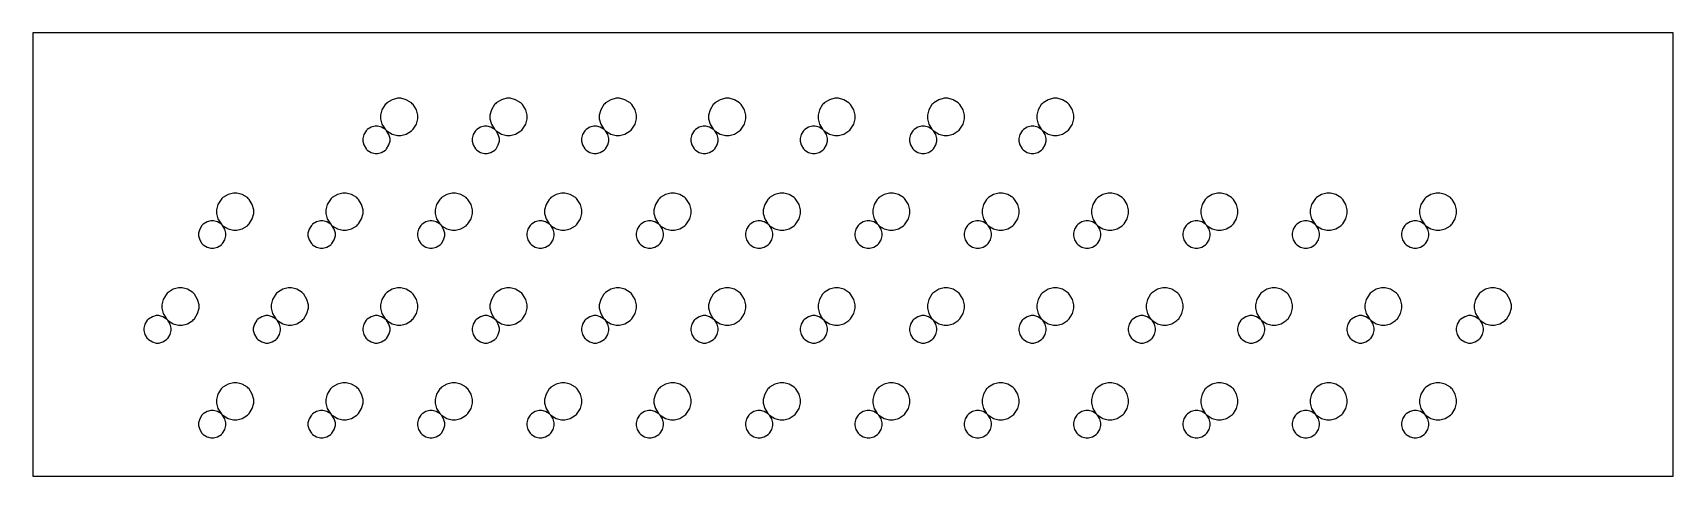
# Model space of a CAD drawing. Extents: x -27 to 273, y -31 to 50.
import ezdxf

# ---------------------------------------------------------------- set-up
doc = ezdxf.new("R2010")
doc.units = 0
doc.layers.get('0').update_dxf_attribs({"linetype": 'CONTINUOUS'})

msp = doc.modelspace()

# ---------------------------------------------------------------- linework, layer by layer
at = {"color": 0}
for p, q in [((29.2489, 49.9992), (-26.9999, 49.9992)), ((-26.9999, 49.9992), (-26.9999, 29.7505)), ((197.999, 49.9992), (29.2489, 49.9992)), ((273, 49.9992), (197.999, 49.9992)), ((273, 34.812), (273, 49.9992)), ((37.4357, 36.8875), (36.8582, 35.9435)), ((37.5955, 37.0459), (37.4357, 36.8875)), ((37.7543, 37.2057), (37.5955, 37.0459)), ((38.698, 37.7832), (37.7543, 37.2057)), ((39.6737, 38.0407), (38.698, 37.7832)), ((40.0004, 38.0407), (39.6737, 38.0407)), ((40.3257, 38.0407), (40.0004, 38.0407)), ((41.3011, 37.7832), (40.3257, 38.0407)), ((42.2437, 37.2057), (41.3011, 37.7832)), ((42.4035, 37.0459), (42.2437, 37.2057)), ((42.5619, 36.8875), (42.4035, 37.0459)), ((43.1408, 35.9435), (42.5619, 36.8875)), ((57.4368, 36.8875), (56.8579, 35.9435)), ((57.5966, 37.0459), (57.4368, 36.8875)), ((57.755, 37.2057), (57.5966, 37.0459)), ((58.699, 37.7832), (57.755, 37.2057)), ((59.6745, 38.0407), (58.699, 37.7832)), ((59.9997, 38.0407), (59.6745, 38.0407)), ((60.325, 38.0407), (59.9997, 38.0407)), ((61.3008, 37.7832), (60.325, 38.0407)), ((62.2445, 37.2057), (61.3008, 37.7832)), ((62.4046, 37.0459), (62.2445, 37.2057)), ((62.563, 36.8875), (62.4046, 37.0459)), ((63.1402, 35.9435), (62.563, 36.8875)), ((77.4361, 36.8875), (76.8572, 35.9435)), ((77.5959, 37.0459), (77.4361, 36.8875)), ((77.7543, 37.2057), (77.5959, 37.0459)), ((78.6984, 37.7832), (77.7543, 37.2057)), ((79.6742, 38.0407), (78.6984, 37.7832)), ((80.0005, 38.0407), (79.6742, 38.0407)), ((80.3243, 38.0407), (80.0005, 38.0407)), ((81.3001, 37.7832), (80.3243, 38.0407)), ((82.2441, 37.2057), (81.3001, 37.7832)), ((82.4039, 37.0459), (82.2441, 37.2057)), ((82.5623, 36.8875), (82.4039, 37.0459)), ((83.1413, 35.9435), (82.5623, 36.8875)), ((97.4355, 36.8875), (96.8583, 35.9435)), ((97.5953, 37.0459), (97.4355, 36.8875)), ((97.754, 37.2057), (97.5953, 37.0459)), ((98.6977, 37.7832), (97.754, 37.2057)), ((99.6735, 38.0407), (98.6977, 37.7832)), ((100, 38.0407), (99.6735, 38.0407)), ((100.325, 38.0407), (100, 38.0407)), ((101.301, 37.7832), (100.325, 38.0407)), ((102.245, 37.2057), (101.301, 37.7832)), ((102.405, 37.0459), (102.245, 37.2057)), ((102.563, 36.8875), (102.405, 37.0459)), ((103.141, 35.9435), (102.563, 36.8875)), ((117.437, 36.8875), (116.858, 35.9435)), ((117.596, 37.0459), (117.437, 36.8875)), ((117.755, 37.2057), (117.596, 37.0459)), ((118.699, 37.7832), (117.755, 37.2057)), ((119.674, 38.0407), (118.699, 37.7832)), ((119.999, 38.0407), (119.674, 38.0407)), ((120.325, 38.0407), (119.999, 38.0407)), ((121.301, 37.7832), (120.325, 38.0407)), ((122.245, 37.2057), (121.301, 37.7832)), ((122.404, 37.0459), (122.245, 37.2057)), ((122.563, 36.8875), (122.404, 37.0459)), ((123.142, 35.9435), (122.563, 36.8875)), ((137.436, 36.8875), (136.857, 35.9435)), ((137.596, 37.0459), (137.436, 36.8875)), ((137.754, 37.2057), (137.596, 37.0459)), ((138.698, 37.7832), (137.754, 37.2057)), ((139.674, 38.0407), (138.698, 37.7832)), ((140.001, 38.0407), (139.674, 38.0407)), ((140.325, 38.0407), (140.001, 38.0407)), ((141.301, 37.7832), (140.325, 38.0407)), ((142.244, 37.2057), (141.301, 37.7832)), ((142.404, 37.0459), (142.244, 37.2057)), ((142.562, 36.8875), (142.404, 37.0459)), ((143.141, 35.9435), (142.562, 36.8875)), ((157.435, 36.8875), (156.858, 35.9435)), ((157.595, 37.0459), (157.435, 36.8875)), ((157.754, 37.2057), (157.595, 37.0459)), ((158.698, 37.7832), (157.754, 37.2057)), ((159.673, 38.0407), (158.698, 37.7832)), ((160, 38.0407), (159.673, 38.0407)), ((160.325, 38.0407), (160, 38.0407)), ((161.301, 37.7832), (160.325, 38.0407)), ((162.245, 37.2057), (161.301, 37.7832)), ((162.404, 37.0459), (162.245, 37.2057)), ((162.563, 36.8875), (162.404, 37.0459)), ((163.14, 35.9435), (162.563, 36.8875)), ((36.8582, 35.9435), (36.6007, 34.9677)), ((36.6007, 34.9677), (36.6007, 34.6411)), ((36.6007, 34.6411), (36.6007, 34.3159)), ((36.6007, 34.3159), (36.8582, 33.3403)), ((36.8582, 33.3403), (37.4357, 32.3963)), ((42.5619, 32.3963), (43.1408, 33.3403)), ((43.3998, 34.9677), (43.1408, 35.9435)), ((43.1408, 33.3403), (43.3998, 34.3159)), ((43.3998, 34.6411), (43.3998, 34.9677)), ((43.3998, 34.3159), (43.3998, 34.6411)), ((56.8579, 35.9435), (56.6, 34.9677)), ((56.6, 34.9677), (56.6, 34.6411)), ((56.6, 34.6411), (56.6, 34.3159)), ((56.6, 34.3159), (56.8579, 33.3403)), ((56.8579, 33.3403), (57.4368, 32.3963)), ((62.563, 32.3963), (63.1402, 33.3403)), ((63.3995, 34.9677), (63.1402, 35.9435)), ((63.1402, 33.3403), (63.3995, 34.3159)), ((63.3995, 34.6411), (63.3995, 34.9677)), ((63.3995, 34.3159), (63.3995, 34.6411)), ((76.8572, 35.9435), (76.5997, 34.9677)), ((76.5997, 34.9677), (76.5997, 34.6411)), ((76.5997, 34.6411), (76.5997, 34.3159)), ((76.5997, 34.3159), (76.8572, 33.3403)), ((76.8572, 33.3403), (77.4361, 32.3963)), ((82.5623, 32.3963), (83.1413, 33.3403)), ((83.4002, 34.9677), (83.1413, 35.9435)), ((83.1413, 33.3403), (83.4002, 34.3159)), ((83.4002, 34.6411), (83.4002, 34.9677)), ((83.4002, 34.3159), (83.4002, 34.6411)), ((96.8583, 35.9435), (96.6004, 34.9677)), ((96.6004, 34.9677), (96.6004, 34.6411)), ((96.6004, 34.6411), (96.6004, 34.3159)), ((96.6004, 34.3159), (96.8583, 33.3403)), ((96.8583, 33.3403), (97.4355, 32.3963)), ((102.563, 32.3963), (103.141, 33.3403)), ((103.4, 34.9677), (103.141, 35.9435)), ((103.141, 33.3403), (103.4, 34.3159)), ((103.4, 34.6411), (103.4, 34.9677)), ((103.4, 34.3159), (103.4, 34.6411)), ((116.858, 35.9435), (116.6, 34.9677)), ((116.6, 34.9677), (116.6, 34.6411)), ((116.6, 34.6411), (116.6, 34.3159)), ((116.6, 34.3159), (116.858, 33.3403)), ((116.858, 33.3403), (117.437, 32.3963)), ((122.563, 32.3963), (123.142, 33.3403)), ((123.401, 34.9677), (123.142, 35.9435)), ((123.142, 33.3403), (123.401, 34.3159)), ((123.401, 34.6411), (123.401, 34.9677)), ((123.401, 34.3159), (123.401, 34.6411)), ((136.857, 35.9435), (136.599, 34.9677)), ((136.599, 34.9677), (136.599, 34.6411)), ((136.599, 34.6411), (136.599, 34.3159)), ((136.599, 34.3159), (136.857, 33.3403)), ((136.857, 33.3403), (137.436, 32.3963)), ((142.562, 32.3963), (143.141, 33.3403)), ((143.4, 34.9677), (143.141, 35.9435)), ((143.141, 33.3403), (143.4, 34.3159)), ((143.4, 34.6411), (143.4, 34.9677)), ((143.4, 34.3159), (143.4, 34.6411)), ((156.858, 35.9435), (156.6, 34.9677)), ((156.6, 34.9677), (156.6, 34.6411)), ((156.6, 34.6411), (156.6, 34.3159)), ((156.6, 34.3159), (156.858, 33.3403)), ((156.858, 33.3403), (157.435, 32.3963)), ((162.563, 32.3963), (163.14, 33.3403)), ((163.4, 34.9677), (163.14, 35.9435)), ((163.14, 33.3403), (163.4, 34.3159)), ((163.4, 34.6411), (163.4, 34.9677)), ((163.4, 34.3159), (163.4, 34.6411)), ((273, -10.7501), (273, 34.812)), ((33.518, 31.4262), (33.3279, 30.7082)), ((33.3279, 30.7082), (33.3279, 30.4684)), ((33.3279, 30.4684), (33.3279, 30.23)), ((33.3279, 30.23), (33.518, 29.5135)), ((33.9424, 32.1193), (33.518, 31.4262)), ((34.0596, 32.2364), (33.9424, 32.1193)), ((34.1767, 32.3536), (34.0596, 32.2364)), ((34.8713, 32.7794), (34.1767, 32.3536)), ((35.5879, 32.9696), (34.8713, 32.7794)), ((35.8278, 32.9696), (35.5879, 32.9696)), ((36.0659, 32.9696), (35.8278, 32.9696)), ((36.7841, 32.7794), (36.0659, 32.9696)), ((37.4784, 32.3536), (36.7841, 32.7794)), ((37.4357, 32.3963), (37.5955, 32.2364)), ((37.5955, 32.2364), (37.4784, 32.3536)), ((37.5955, 32.2364), (37.7543, 32.078)), ((37.7127, 32.1193), (37.5955, 32.2364)), ((38.137, 31.4262), (37.7127, 32.1193)), ((37.7543, 32.078), (38.698, 31.5006)), ((38.3275, 30.7082), (38.137, 31.4262)), ((38.137, 29.5135), (38.3275, 30.23)), ((38.3275, 30.4684), (38.3275, 30.7082)), ((38.3275, 30.23), (38.3275, 30.4684)), ((38.698, 31.5006), (39.6737, 31.2415)), ((39.6737, 31.2415), (40.0004, 31.2415)), ((40.0004, 31.2415), (40.3257, 31.2415)), ((40.3257, 31.2415), (41.3011, 31.5006)), ((41.3011, 31.5006), (42.2437, 32.078)), ((42.2437, 32.078), (42.4035, 32.2364)), ((42.4035, 32.2364), (42.5619, 32.3963)), ((53.5174, 31.4262), (53.3273, 30.7082)), ((53.3273, 30.7082), (53.3273, 30.4684)), ((53.3273, 30.4684), (53.3273, 30.23)), ((53.3273, 30.23), (53.5174, 29.5135)), ((53.9433, 32.1193), (53.5174, 31.4262)), ((54.0604, 32.2364), (53.9433, 32.1193)), ((54.1775, 32.3536), (54.0604, 32.2364)), ((54.8707, 32.7794), (54.1775, 32.3536)), ((55.5886, 32.9696), (54.8707, 32.7794)), ((55.8285, 32.9696), (55.5886, 32.9696)), ((56.067, 32.9696), (55.8285, 32.9696)), ((56.7835, 32.7794), (56.067, 32.9696)), ((57.4781, 32.3536), (56.7835, 32.7794)), ((57.4368, 32.3963), (57.5966, 32.2364)), ((57.5952, 32.2364), (57.4781, 32.3536)), ((57.7123, 32.1193), (57.5952, 32.2364)), ((57.5966, 32.2364), (57.755, 32.078)), ((58.1367, 31.4262), (57.7123, 32.1193)), ((57.755, 32.078), (58.699, 31.5006)), ((58.3283, 30.7082), (58.1367, 31.4262)), ((58.1367, 29.5135), (58.3283, 30.23)), ((58.3283, 30.4684), (58.3283, 30.7082)), ((58.3283, 30.23), (58.3283, 30.4684)), ((58.699, 31.5006), (59.6745, 31.2415)), ((59.6745, 31.2415), (59.9997, 31.2415)), ((59.9997, 31.2415), (60.325, 31.2415)), ((60.325, 31.2415), (61.3008, 31.5006)), ((61.3008, 31.5006), (62.2445, 32.078)), ((62.2445, 32.078), (62.4046, 32.2364)), ((62.4046, 32.2364), (62.563, 32.3963)), ((73.5182, 31.4262), (73.328, 30.7082)), ((73.328, 30.7082), (73.328, 30.4684)), ((73.328, 30.4684), (73.328, 30.23)), ((73.328, 30.23), (73.5182, 29.5135)), ((73.9429, 32.1193), (73.5182, 31.4262)), ((74.0601, 32.2364), (73.9429, 32.1193)), ((74.1772, 32.3536), (74.0601, 32.2364)), ((74.87, 32.7794), (74.1772, 32.3536)), ((75.5883, 32.9696), (74.87, 32.7794)), ((75.8278, 32.9696), (75.5883, 32.9696)), ((76.0663, 32.9696), (75.8278, 32.9696)), ((76.7842, 32.7794), (76.0663, 32.9696)), ((77.4788, 32.3536), (76.7842, 32.7794)), ((77.4361, 32.3963), (77.5959, 32.2364)), ((77.5959, 32.2364), (77.4788, 32.3536)), ((77.5959, 32.2364), (77.7543, 32.078)), ((77.7131, 32.1193), (77.5959, 32.2364)), ((78.1375, 31.4262), (77.7131, 32.1193)), ((77.7543, 32.078), (78.6984, 31.5006)), ((78.3276, 30.7082), (78.1375, 31.4262)), ((78.1375, 29.5135), (78.3276, 30.23)), ((78.3276, 30.4684), (78.3276, 30.7082)), ((78.3276, 30.23), (78.3276, 30.4684)), ((78.6984, 31.5006), (79.6742, 31.2415)), ((79.6742, 31.2415), (80.0005, 31.2415)), ((80.0005, 31.2415), (80.3243, 31.2415)), ((80.3243, 31.2415), (81.3001, 31.5006)), ((81.3001, 31.5006), (82.2441, 32.078)), ((82.2441, 32.078), (82.4039, 32.2364)), ((82.4039, 32.2364), (82.5623, 32.3963)), ((93.5179, 31.4262), (93.3277, 30.7082)), ((93.3277, 30.7082), (93.3277, 30.4684)), ((93.3277, 30.4684), (93.3277, 30.23)), ((93.3277, 30.23), (93.5179, 29.5135)), ((93.9423, 32.1193), (93.5179, 31.4262)), ((94.0608, 32.2364), (93.9423, 32.1193)), ((94.1779, 32.3536), (94.0608, 32.2364)), ((94.8711, 32.7794), (94.1779, 32.3536)), ((95.5876, 32.9696), (94.8711, 32.7794)), ((95.8275, 32.9696), (95.5876, 32.9696)), ((96.066, 32.9696), (95.8275, 32.9696)), ((96.7839, 32.7794), (96.066, 32.9696)), ((97.4781, 32.3536), (96.7839, 32.7794)), ((97.4355, 32.3963), (97.5953, 32.2364)), ((97.5953, 32.2364), (97.4781, 32.3536)), ((97.5953, 32.2364), (97.754, 32.078)), ((97.7124, 32.1193), (97.5953, 32.2364)), ((98.1371, 31.4262), (97.7124, 32.1193)), ((97.754, 32.078), (98.6977, 31.5006)), ((98.3287, 30.7082), (98.1371, 31.4262)), ((98.1371, 29.5135), (98.3287, 30.23)), ((98.3287, 30.4684), (98.3287, 30.7082)), ((98.3287, 30.23), (98.3287, 30.4684)), ((98.6977, 31.5006), (99.6735, 31.2415)), ((99.6735, 31.2415), (100, 31.2415)), ((100, 31.2415), (100.325, 31.2415)), ((100.325, 31.2415), (101.301, 31.5006)), ((101.301, 31.5006), (102.245, 32.078)), ((102.245, 32.078), (102.405, 32.2364)), ((102.405, 32.2364), (102.563, 32.3963)), ((113.519, 31.4262), (113.328, 30.7082)), ((113.328, 30.7082), (113.328, 30.4684)), ((113.328, 30.4684), (113.328, 30.23)), ((113.328, 30.23), (113.519, 29.5135)), ((113.943, 32.1193), (113.519, 31.4262)), ((114.06, 32.2364), (113.943, 32.1193)), ((114.177, 32.3536), (114.06, 32.2364)), ((114.87, 32.7794), (114.177, 32.3536)), ((115.588, 32.9696), (114.87, 32.7794)), ((115.828, 32.9696), (115.588, 32.9696)), ((116.067, 32.9696), (115.828, 32.9696)), ((116.785, 32.7794), (116.067, 32.9696)), ((117.478, 32.3536), (116.785, 32.7794)), ((117.437, 32.3963), (117.596, 32.2364)), ((117.596, 32.2364), (117.478, 32.3536)), ((117.596, 32.2364), (117.755, 32.078)), ((117.713, 32.1193), (117.596, 32.2364)), ((118.138, 31.4262), (117.713, 32.1193)), ((117.755, 32.078), (118.699, 31.5006)), ((118.328, 30.7082), (118.138, 31.4262)), ((118.138, 29.5135), (118.328, 30.23)), ((118.328, 30.4684), (118.328, 30.7082)), ((118.328, 30.23), (118.328, 30.4684)), ((118.699, 31.5006), (119.674, 31.2415)), ((119.674, 31.2415), (119.999, 31.2415)), ((119.999, 31.2415), (120.325, 31.2415)), ((120.325, 31.2415), (121.301, 31.5006)), ((121.301, 31.5006), (122.245, 32.078)), ((122.245, 32.078), (122.404, 32.2364)), ((122.404, 32.2364), (122.563, 32.3963)), ((133.518, 31.4262), (133.328, 30.7082)), ((133.328, 30.7082), (133.328, 30.4684)), ((133.328, 30.4684), (133.328, 30.23)), ((133.328, 30.23), (133.518, 29.5135)), ((133.943, 32.1193), (133.518, 31.4262)), ((134.06, 32.2364), (133.943, 32.1193)), ((134.177, 32.3536), (134.06, 32.2364)), ((134.872, 32.7794), (134.177, 32.3536)), ((135.588, 32.9696), (134.872, 32.7794)), ((135.828, 32.9696), (135.588, 32.9696)), ((136.066, 32.9696), (135.828, 32.9696)), ((136.784, 32.7794), (136.066, 32.9696)), ((137.479, 32.3536), (136.784, 32.7794)), ((137.436, 32.3963), (137.596, 32.2364)), ((137.596, 32.2364), (137.479, 32.3536)), ((137.596, 32.2364), (137.754, 32.078)), ((137.713, 32.1193), (137.596, 32.2364)), ((138.137, 31.4262), (137.713, 32.1193)), ((137.754, 32.078), (138.698, 31.5006)), ((138.327, 30.7082), (138.137, 31.4262)), ((138.137, 29.5135), (138.327, 30.23)), ((138.327, 30.4684), (138.327, 30.7082)), ((138.327, 30.23), (138.327, 30.4684)), ((138.698, 31.5006), (139.674, 31.2415)), ((139.674, 31.2415), (140.001, 31.2415)), ((140.001, 31.2415), (140.325, 31.2415)), ((140.325, 31.2415), (141.301, 31.5006)), ((141.301, 31.5006), (142.244, 32.078)), ((142.244, 32.078), (142.404, 32.2364)), ((142.404, 32.2364), (142.562, 32.3963)), ((153.518, 31.4262), (153.327, 30.7082)), ((153.327, 30.7082), (153.327, 30.4684)), ((153.327, 30.4684), (153.327, 30.23)), ((153.327, 30.23), (153.518, 29.5135)), ((153.943, 32.1193), (153.518, 31.4262)), ((154.061, 32.2364), (153.943, 32.1193)), ((154.178, 32.3536), (154.061, 32.2364)), ((154.871, 32.7794), (154.178, 32.3536)), ((155.589, 32.9696), (154.871, 32.7794)), ((155.829, 32.9696), (155.589, 32.9696)), ((156.067, 32.9696), (155.829, 32.9696)), ((156.784, 32.7794), (156.067, 32.9696)), ((157.478, 32.3536), (156.784, 32.7794)), ((157.435, 32.3963), (157.595, 32.2364)), ((157.595, 32.2364), (157.478, 32.3536)), ((157.595, 32.2364), (157.754, 32.078)), ((157.712, 32.1193), (157.595, 32.2364)), ((158.137, 31.4262), (157.712, 32.1193)), ((157.754, 32.078), (158.698, 31.5006)), ((158.328, 30.7082), (158.137, 31.4262)), ((158.137, 29.5135), (158.328, 30.23)), ((158.328, 30.4684), (158.328, 30.7082)), ((158.328, 30.23), (158.328, 30.4684)), ((158.698, 31.5006), (159.673, 31.2415)), ((159.673, 31.2415), (160, 31.2415)), ((160, 31.2415), (160.325, 31.2415)), ((160.325, 31.2415), (161.301, 31.5006)), ((161.301, 31.5006), (162.245, 32.078)), ((162.245, 32.078), (162.404, 32.2364)), ((162.404, 32.2364), (162.563, 32.3963)), ((-26.9999, 29.7505), (-26.9999, -15.8116)), ((33.518, 29.5135), (33.9424, 28.8189)), ((33.9424, 28.8189), (34.0596, 28.7018)), ((34.0596, 28.7018), (34.1767, 28.5846)), ((34.1767, 28.5846), (34.8713, 28.1602)), ((34.8713, 28.1602), (35.5879, 27.9687)), ((35.5879, 27.9687), (35.8278, 27.9687)), ((35.8278, 27.9687), (36.0659, 27.9687)), ((36.0659, 27.9687), (36.7841, 28.1602)), ((36.7841, 28.1602), (37.4784, 28.5846)), ((37.4784, 28.5846), (37.5955, 28.7018)), ((37.5955, 28.7018), (37.7127, 28.8189)), ((37.7127, 28.8189), (38.137, 29.5135)), ((53.5174, 29.5135), (53.9433, 28.8189)), ((53.9433, 28.8189), (54.0604, 28.7018)), ((54.0604, 28.7018), (54.1775, 28.5846)), ((54.1775, 28.5846), (54.8707, 28.1602)), ((54.8707, 28.1602), (55.5886, 27.9687)), ((55.5886, 27.9687), (55.8285, 27.9687)), ((55.8285, 27.9687), (56.067, 27.9687)), ((56.067, 27.9687), (56.7835, 28.1602)), ((56.7835, 28.1602), (57.4781, 28.5846)), ((57.4781, 28.5846), (57.5952, 28.7018)), ((57.5952, 28.7018), (57.7123, 28.8189)), ((57.7123, 28.8189), (58.1367, 29.5135)), ((73.5182, 29.5135), (73.9429, 28.8189)), ((73.9429, 28.8189), (74.0601, 28.7018)), ((74.0601, 28.7018), (74.1772, 28.5846)), ((74.1772, 28.5846), (74.87, 28.1602)), ((74.87, 28.1602), (75.5883, 27.9687)), ((75.5883, 27.9687), (75.8278, 27.9687)), ((75.8278, 27.9687), (76.0663, 27.9687)), ((76.0663, 27.9687), (76.7842, 28.1602)), ((76.7842, 28.1602), (77.4788, 28.5846)), ((77.4788, 28.5846), (77.5959, 28.7018)), ((77.5959, 28.7018), (77.7131, 28.8189)), ((77.7131, 28.8189), (78.1375, 29.5135)), ((93.5179, 29.5135), (93.9423, 28.8189)), ((93.9423, 28.8189), (94.0608, 28.7018)), ((94.0608, 28.7018), (94.1779, 28.5846)), ((94.1779, 28.5846), (94.8711, 28.1602)), ((94.8711, 28.1602), (95.5876, 27.9687)), ((95.5876, 27.9687), (95.8275, 27.9687)), ((95.8275, 27.9687), (96.066, 27.9687)), ((96.066, 27.9687), (96.7839, 28.1602)), ((96.7839, 28.1602), (97.4781, 28.5846)), ((97.4781, 28.5846), (97.5953, 28.7018)), ((97.5953, 28.7018), (97.7124, 28.8189)), ((97.7124, 28.8189), (98.1371, 29.5135)), ((113.519, 29.5135), (113.943, 28.8189)), ((113.943, 28.8189), (114.06, 28.7018)), ((114.06, 28.7018), (114.177, 28.5846)), ((114.177, 28.5846), (114.87, 28.1602)), ((114.87, 28.1602), (115.588, 27.9687)), ((115.588, 27.9687), (115.828, 27.9687)), ((115.828, 27.9687), (116.067, 27.9687)), ((116.067, 27.9687), (116.785, 28.1602)), ((116.785, 28.1602), (117.478, 28.5846)), ((117.478, 28.5846), (117.596, 28.7018)), ((117.596, 28.7018), (117.713, 28.8189)), ((117.713, 28.8189), (118.138, 29.5135)), ((133.518, 29.5135), (133.943, 28.8189)), ((133.943, 28.8189), (134.06, 28.7018)), ((134.06, 28.7018), (134.177, 28.5846)), ((134.177, 28.5846), (134.872, 28.1602)), ((134.872, 28.1602), (135.588, 27.9687)), ((135.588, 27.9687), (135.828, 27.9687)), ((135.828, 27.9687), (136.066, 27.9687)), ((136.066, 27.9687), (136.784, 28.1602)), ((136.784, 28.1602), (137.479, 28.5846)), ((137.479, 28.5846), (137.596, 28.7018)), ((137.596, 28.7018), (137.713, 28.8189)), ((137.713, 28.8189), (138.137, 29.5135)), ((153.518, 29.5135), (153.943, 28.8189)), ((153.943, 28.8189), (154.061, 28.7018)), ((154.061, 28.7018), (154.178, 28.5846)), ((154.178, 28.5846), (154.871, 28.1602)), ((154.871, 28.1602), (155.589, 27.9687)), ((155.589, 27.9687), (155.829, 27.9687)), ((155.829, 27.9687), (156.067, 27.9687)), ((156.067, 27.9687), (156.784, 28.1602)), ((156.784, 28.1602), (157.478, 28.5846)), ((157.478, 28.5846), (157.595, 28.7018)), ((157.595, 28.7018), (157.712, 28.8189)), ((157.712, 28.8189), (158.137, 29.5135)), ((6.85712, 18.6228), (6.59941, 17.6471)), ((7.43589, 19.5667), (6.85712, 18.6228)), ((7.59576, 19.7253), (7.43589, 19.5667)), ((7.75423, 19.8851), (7.59576, 19.7253)), ((8.69819, 20.4625), (7.75423, 19.8851)), ((9.67384, 20.7202), (8.69819, 20.4625)), ((10.0004, 20.7202), (9.67384, 20.7202)), ((10.3256, 20.7202), (10.0004, 20.7202)), ((11.3013, 20.4625), (10.3256, 20.7202)), ((12.2439, 19.8851), (11.3013, 20.4625)), ((12.4037, 19.7253), (12.2439, 19.8851)), ((12.5622, 19.5667), (12.4037, 19.7253)), ((13.141, 18.6228), (12.5622, 19.5667)), ((13.4001, 17.6471), (13.141, 18.6228)), ((26.858, 18.6228), (26.6003, 17.6471)), ((27.4354, 19.5667), (26.858, 18.6228)), ((27.5952, 19.7253), (27.4354, 19.5667)), ((27.7537, 19.8851), (27.5952, 19.7253)), ((28.6977, 20.4625), (27.7537, 19.8851)), ((29.6733, 20.7202), (28.6977, 20.4625)), ((29.9999, 20.7202), (29.6733, 20.7202)), ((30.3251, 20.7202), (29.9999, 20.7202)), ((31.3008, 20.4625), (30.3251, 20.7202)), ((32.2447, 19.8851), (31.3008, 20.4625)), ((32.4046, 19.7253), (32.2447, 19.8851)), ((32.563, 19.5667), (32.4046, 19.7253)), ((33.1404, 18.6228), (32.563, 19.5667)), ((33.3995, 17.6471), (33.1404, 18.6228)), ((46.8574, 18.6228), (46.5998, 17.6471)), ((47.4363, 19.5667), (46.8574, 18.6228)), ((47.5961, 19.7253), (47.4363, 19.5667)), ((47.7545, 19.8851), (47.5961, 19.7253)), ((48.6985, 20.4625), (47.7545, 19.8851)), ((49.6743, 20.7202), (48.6985, 20.4625)), ((49.9992, 20.7202), (49.6743, 20.7202)), ((50.3245, 20.7202), (49.9992, 20.7202)), ((51.3002, 20.4625), (50.3245, 20.7202)), ((52.2443, 19.8851), (51.3002, 20.4625)), ((52.4041, 19.7253), (52.2443, 19.8851)), ((52.5625, 19.5667), (52.4041, 19.7253)), ((53.1414, 18.6228), (52.5625, 19.5667)), ((53.4003, 17.6471), (53.1414, 18.6228)), ((66.8584, 18.6228), (66.6006, 17.6471)), ((67.4356, 19.5667), (66.8584, 18.6228)), ((67.5954, 19.7253), (67.4356, 19.5667)), ((67.7541, 19.8851), (67.5954, 19.7253)), ((68.6978, 20.4625), (67.7541, 19.8851)), ((69.6736, 20.7202), (68.6978, 20.4625)), ((70.0003, 20.7202), (69.6736, 20.7202)), ((70.3255, 20.7202), (70.0003, 20.7202)), ((71.301, 20.4625), (70.3255, 20.7202)), ((72.2436, 19.8851), (71.301, 20.4625)), ((72.4034, 19.7253), (72.2436, 19.8851)), ((72.5622, 19.5667), (72.4034, 19.7253)), ((73.1407, 18.6228), (72.5622, 19.5667)), ((73.4, 17.6471), (73.1407, 18.6228)), ((86.8578, 18.6228), (86.5999, 17.6471)), ((87.4367, 19.5667), (86.8578, 18.6228)), ((87.5965, 19.7253), (87.4367, 19.5667)), ((87.7549, 19.8851), (87.5965, 19.7253)), ((88.6989, 20.4625), (87.7549, 19.8851)), ((89.6744, 20.7202), (88.6989, 20.4625)), ((89.9996, 20.7202), (89.6744, 20.7202)), ((90.3249, 20.7202), (89.9996, 20.7202)), ((91.3007, 20.4625), (90.3249, 20.7202)), ((92.2443, 19.8851), (91.3007, 20.4625)), ((92.4045, 19.7253), (92.2443, 19.8851)), ((92.5629, 19.5667), (92.4045, 19.7253)), ((93.1404, 18.6228), (92.5629, 19.5667)), ((93.3993, 17.6471), (93.1404, 18.6228)), ((106.857, 18.6228), (106.6, 17.6471)), ((107.436, 19.5667), (106.857, 18.6228)), ((107.596, 19.7253), (107.436, 19.5667)), ((107.754, 19.8851), (107.596, 19.7253)), ((108.698, 20.4625), (107.754, 19.8851)), ((109.674, 20.7202), (108.698, 20.4625)), ((110.001, 20.7202), (109.674, 20.7202)), ((110.326, 20.7202), (110.001, 20.7202)), ((111.301, 20.4625), (110.326, 20.7202)), ((112.244, 19.8851), (111.301, 20.4625)), ((112.404, 19.7253), (112.244, 19.8851)), ((112.562, 19.5667), (112.404, 19.7253)), ((113.141, 18.6228), (112.562, 19.5667)), ((113.4, 17.6471), (113.141, 18.6228)), ((126.858, 18.6228), (126.6, 17.6471)), ((127.435, 19.5667), (126.858, 18.6228)), ((127.595, 19.7253), (127.435, 19.5667)), ((127.754, 19.8851), (127.595, 19.7253)), ((128.698, 20.4625), (127.754, 19.8851)), ((129.673, 20.7202), (128.698, 20.4625)), ((130, 20.7202), (129.673, 20.7202)), ((130.325, 20.7202), (130, 20.7202)), ((131.301, 20.4625), (130.325, 20.7202)), ((132.245, 19.8851), (131.301, 20.4625)), ((132.405, 19.7253), (132.245, 19.8851)), ((132.563, 19.5667), (132.405, 19.7253)), ((133.14, 18.6228), (132.563, 19.5667)), ((133.4, 17.6471), (133.14, 18.6228)), ((146.858, 18.6228), (146.6, 17.6471)), ((147.436, 19.5667), (146.858, 18.6228)), ((147.596, 19.7253), (147.436, 19.5667)), ((147.755, 19.8851), (147.596, 19.7253)), ((148.699, 20.4625), (147.755, 19.8851)), ((149.674, 20.7202), (148.699, 20.4625)), ((149.999, 20.7202), (149.674, 20.7202)), ((150.325, 20.7202), (149.999, 20.7202)), ((151.3, 20.4625), (150.325, 20.7202)), ((152.244, 19.8851), (151.3, 20.4625)), ((152.404, 19.7253), (152.244, 19.8851)), ((152.563, 19.5667), (152.404, 19.7253)), ((153.142, 18.6228), (152.563, 19.5667)), ((153.4, 17.6471), (153.142, 18.6228)), ((166.858, 18.6228), (166.601, 17.6471)), ((167.436, 19.5667), (166.858, 18.6228)), ((167.596, 19.7253), (167.436, 19.5667)), ((167.754, 19.8851), (167.596, 19.7253)), ((168.698, 20.4625), (167.754, 19.8851)), ((169.674, 20.7202), (168.698, 20.4625)), ((170, 20.7202), (169.674, 20.7202)), ((170.326, 20.7202), (170, 20.7202)), ((171.301, 20.4625), (170.326, 20.7202)), ((172.244, 19.8851), (171.301, 20.4625)), ((172.404, 19.7253), (172.244, 19.8851)), ((172.562, 19.5667), (172.404, 19.7253)), ((173.141, 18.6228), (172.562, 19.5667)), ((173.4, 17.6471), (173.141, 18.6228)), ((186.858, 18.6228), (186.6, 17.6471)), ((187.436, 19.5667), (186.858, 18.6228)), ((187.597, 19.7253), (187.436, 19.5667)), ((187.755, 19.8851), (187.597, 19.7253)), ((188.699, 20.4625), (187.755, 19.8851)), ((189.674, 20.7202), (188.699, 20.4625)), ((190, 20.7202), (189.674, 20.7202)), ((190.325, 20.7202), (190, 20.7202)), ((191.301, 20.4625), (190.325, 20.7202)), ((192.244, 19.8851), (191.301, 20.4625)), ((192.404, 19.7253), (192.244, 19.8851)), ((192.563, 19.5667), (192.404, 19.7253)), ((193.14, 18.6228), (192.563, 19.5667)), ((193.399, 17.6471), (193.14, 18.6228)), ((206.857, 18.6228), (206.6, 17.6471)), ((207.436, 19.5667), (206.857, 18.6228)), ((207.596, 19.7253), (207.436, 19.5667)), ((207.754, 19.8851), (207.596, 19.7253)), ((208.698, 20.4625), (207.754, 19.8851)), ((209.674, 20.7202), (208.698, 20.4625)), ((210, 20.7202), (209.674, 20.7202)), ((210.324, 20.7202), (210, 20.7202)), ((211.3, 20.4625), (210.324, 20.7202)), ((212.244, 19.8851), (211.3, 20.4625)), ((212.404, 19.7253), (212.244, 19.8851)), ((212.562, 19.5667), (212.404, 19.7253)), ((213.141, 18.6228), (212.562, 19.5667)), ((213.4, 17.6471), (213.141, 18.6228)), ((226.858, 18.6228), (226.6, 17.6471)), ((227.435, 19.5667), (226.858, 18.6228)), ((227.595, 19.7253), (227.435, 19.5667)), ((227.754, 19.8851), (227.595, 19.7253)), ((228.698, 20.4625), (227.754, 19.8851)), ((229.674, 20.7202), (228.698, 20.4625)), ((230, 20.7202), (229.674, 20.7202)), ((230.325, 20.7202), (230, 20.7202)), ((231.301, 20.4625), (230.325, 20.7202)), ((232.245, 19.8851), (231.301, 20.4625)), ((232.405, 19.7253), (232.245, 19.8851)), ((232.563, 19.5667), (232.405, 19.7253)), ((233.141, 18.6228), (232.563, 19.5667)), ((233.4, 17.6471), (233.141, 18.6228)), ((4.17682, 15.033), (4.0597, 14.9159)), ((4.87137, 15.4588), (4.17682, 15.033)), ((5.58793, 15.649), (4.87137, 15.4588)), ((5.82771, 15.649), (5.58793, 15.649)), ((6.06612, 15.649), (5.82771, 15.649)), ((6.78409, 15.4588), (6.06612, 15.649)), ((6.59941, 17.6471), (6.59941, 17.3206)), ((6.59941, 17.3206), (6.59941, 16.9954)), ((6.59941, 16.9954), (6.85712, 16.0197)), ((7.47861, 15.033), (6.78409, 15.4588)), ((6.85712, 16.0197), (7.43589, 15.0757)), ((7.43589, 15.0757), (7.59576, 14.9159)), ((7.59576, 14.9159), (7.47861, 15.033)), ((12.4037, 14.9159), (12.5622, 15.0757)), ((12.5622, 15.0757), (13.141, 16.0197)), ((13.141, 16.0197), (13.4001, 16.9954)), ((13.4001, 17.3206), (13.4001, 17.6471)), ((13.4001, 16.9954), (13.4001, 17.3206)), ((24.1777, 15.033), (24.0605, 14.9159)), ((24.8708, 15.4588), (24.1777, 15.033)), ((25.5888, 15.649), (24.8708, 15.4588)), ((25.8286, 15.649), (25.5888, 15.649)), ((26.067, 15.649), (25.8286, 15.649)), ((26.7836, 15.4588), (26.067, 15.649)), ((26.6003, 17.6471), (26.6003, 17.3206)), ((26.6003, 17.3206), (26.6003, 16.9954)), ((26.6003, 16.9954), (26.858, 16.0197)), ((27.4781, 15.033), (26.7836, 15.4588)), ((26.858, 16.0197), (27.4354, 15.0757)), ((27.4354, 15.0757), (27.5952, 14.9159)), ((27.5952, 14.9159), (27.4781, 15.033)), ((32.4046, 14.9159), (32.563, 15.0757)), ((32.563, 15.0757), (33.1404, 16.0197)), ((33.1404, 16.0197), (33.3995, 16.9954)), ((33.3995, 17.3206), (33.3995, 17.6471)), ((33.3995, 16.9954), (33.3995, 17.3206)), ((44.1773, 15.033), (44.0602, 14.9159)), ((44.8702, 15.4588), (44.1773, 15.033)), ((45.5884, 15.649), (44.8702, 15.4588)), ((45.828, 15.649), (45.5884, 15.649)), ((46.0664, 15.649), (45.828, 15.649)), ((46.7843, 15.4588), (46.0664, 15.649)), ((46.5998, 17.6471), (46.5998, 17.3206)), ((46.5998, 17.3206), (46.5998, 16.9954)), ((46.5998, 16.9954), (46.8574, 16.0197)), ((47.4789, 15.033), (46.7843, 15.4588)), ((46.8574, 16.0197), (47.4363, 15.0757)), ((47.4363, 15.0757), (47.5961, 14.9159)), ((47.5961, 14.9159), (47.4789, 15.033)), ((52.4041, 14.9159), (52.5625, 15.0757)), ((52.5625, 15.0757), (53.1414, 16.0197)), ((53.1414, 16.0197), (53.4003, 16.9954)), ((53.4003, 17.3206), (53.4003, 17.6471)), ((53.4003, 16.9954), (53.4003, 17.3206)), ((64.178, 15.033), (64.0609, 14.9159)), ((64.8712, 15.4588), (64.178, 15.033)), ((65.5877, 15.649), (64.8712, 15.4588)), ((65.8276, 15.649), (65.5877, 15.649)), ((66.0658, 15.649), (65.8276, 15.649)), ((66.784, 15.4588), (66.0658, 15.649)), ((66.6006, 17.6471), (66.6006, 17.3206)), ((66.6006, 17.3206), (66.6006, 16.9954)), ((66.6006, 16.9954), (66.8584, 16.0197)), ((67.4783, 15.033), (66.784, 15.4588)), ((66.8584, 16.0197), (67.4356, 15.0757)), ((67.4356, 15.0757), (67.5954, 14.9159)), ((67.5954, 14.9159), (67.4783, 15.033)), ((72.4034, 14.9159), (72.5622, 15.0757)), ((72.5622, 15.0757), (73.1407, 16.0197)), ((73.1407, 16.0197), (73.4, 16.9954)), ((73.4, 17.3206), (73.4, 17.6471)), ((73.4, 16.9954), (73.4, 17.3206)), ((84.1774, 15.033), (84.0602, 14.9159)), ((84.8706, 15.4588), (84.1774, 15.033)), ((85.5885, 15.649), (84.8706, 15.4588)), ((85.8284, 15.649), (85.5885, 15.649)), ((86.0668, 15.649), (85.8284, 15.649)), ((86.7847, 15.4588), (86.0668, 15.649)), ((86.5999, 17.6471), (86.5999, 17.3206)), ((86.5999, 17.3206), (86.5999, 16.9954)), ((86.5999, 16.9954), (86.8578, 16.0197)), ((87.478, 15.033), (86.7847, 15.4588)), ((86.8578, 16.0197), (87.4367, 15.0757)), ((87.4367, 15.0757), (87.5965, 14.9159)), ((87.5965, 14.9159), (87.478, 15.033)), ((92.4045, 14.9159), (92.5629, 15.0757)), ((92.5629, 15.0757), (93.1404, 16.0197)), ((93.1404, 16.0197), (93.3993, 16.9954)), ((93.3993, 17.3206), (93.3993, 17.6471)), ((93.3993, 16.9954), (93.3993, 17.3206)), ((104.177, 15.033), (104.06, 14.9159)), ((104.871, 15.4588), (104.177, 15.033)), ((105.588, 15.649), (104.871, 15.4588)), ((105.828, 15.649), (105.588, 15.649)), ((106.066, 15.649), (105.828, 15.649)), ((106.784, 15.4588), (106.066, 15.649)), ((106.6, 17.6471), (106.6, 17.3206)), ((106.6, 17.3206), (106.6, 16.9954)), ((106.6, 16.9954), (106.857, 16.0197)), ((107.479, 15.033), (106.784, 15.4588)), ((106.857, 16.0197), (107.436, 15.0757)), ((107.436, 15.0757), (107.596, 14.9159)), ((107.596, 14.9159), (107.479, 15.033)), ((112.404, 14.9159), (112.562, 15.0757)), ((112.562, 15.0757), (113.141, 16.0197)), ((113.141, 16.0197), (113.4, 16.9954)), ((113.4, 17.3206), (113.4, 17.6471)), ((113.4, 16.9954), (113.4, 17.3206)), ((124.178, 15.033), (124.061, 14.9159)), ((124.871, 15.4588), (124.178, 15.033)), ((125.587, 15.649), (124.871, 15.4588)), ((125.827, 15.649), (125.587, 15.649)), ((126.066, 15.649), (125.827, 15.649)), ((126.784, 15.4588), (126.066, 15.649)), ((126.6, 17.6471), (126.6, 17.3206)), ((126.6, 17.3206), (126.6, 16.9954)), ((126.6, 16.9954), (126.858, 16.0197)), ((127.478, 15.033), (126.784, 15.4588)), ((126.858, 16.0197), (127.435, 15.0757)), ((127.435, 15.0757), (127.595, 14.9159)), ((127.595, 14.9159), (127.478, 15.033)), ((132.405, 14.9159), (132.563, 15.0757)), ((132.563, 15.0757), (133.14, 16.0197)), ((133.14, 16.0197), (133.4, 16.9954)), ((133.4, 17.3206), (133.4, 17.6471)), ((133.4, 16.9954), (133.4, 17.3206)), ((144.177, 15.033), (144.06, 14.9159)), ((144.87, 15.4588), (144.177, 15.033)), ((145.588, 15.649), (144.87, 15.4588)), ((145.828, 15.649), (145.588, 15.649)), ((146.067, 15.649), (145.828, 15.649)), ((146.784, 15.4588), (146.067, 15.649)), ((146.6, 17.6471), (146.6, 17.3206)), ((146.6, 17.3206), (146.6, 16.9954)), ((146.6, 16.9954), (146.858, 16.0197)), ((147.478, 15.033), (146.784, 15.4588)), ((146.858, 16.0197), (147.436, 15.0757)), ((147.436, 15.0757), (147.596, 14.9159)), ((147.596, 14.9159), (147.478, 15.033)), ((152.404, 14.9159), (152.563, 15.0757)), ((152.563, 15.0757), (153.142, 16.0197)), ((153.142, 16.0197), (153.4, 16.9954)), ((153.4, 17.3206), (153.4, 17.6471)), ((153.4, 16.9954), (153.4, 17.3206)), ((164.177, 15.033), (164.06, 14.9159)), ((164.871, 15.4588), (164.177, 15.033)), ((165.588, 15.649), (164.871, 15.4588)), ((165.828, 15.649), (165.588, 15.649)), ((166.066, 15.649), (165.828, 15.649)), ((166.784, 15.4588), (166.066, 15.649)), ((166.601, 17.6471), (166.601, 17.3206)), ((166.601, 17.3206), (166.601, 16.9954)), ((166.601, 16.9954), (166.858, 16.0197)), ((167.478, 15.033), (166.784, 15.4588)), ((166.858, 16.0197), (167.436, 15.0757)), ((167.436, 15.0757), (167.596, 14.9159)), ((167.596, 14.9159), (167.478, 15.033)), ((172.404, 14.9159), (172.562, 15.0757)), ((172.562, 15.0757), (173.141, 16.0197)), ((173.141, 16.0197), (173.4, 16.9954)), ((173.4, 17.3206), (173.4, 17.6471)), ((173.4, 16.9954), (173.4, 17.3206)), ((184.178, 15.033), (184.06, 14.9159)), ((184.871, 15.4588), (184.178, 15.033)), ((185.589, 15.649), (184.871, 15.4588)), ((185.829, 15.649), (185.589, 15.649)), ((186.067, 15.649), (185.829, 15.649)), ((186.783, 15.4588), (186.067, 15.649)), ((186.6, 17.6471), (186.6, 17.3206)), ((186.6, 17.3206), (186.6, 16.9954)), ((186.6, 16.9954), (186.858, 16.0197)), ((187.478, 15.033), (186.783, 15.4588)), ((186.858, 16.0197), (187.436, 15.0757)), ((187.436, 15.0757), (187.597, 14.9159)), ((187.595, 14.9159), (187.478, 15.033)), ((192.404, 14.9159), (192.563, 15.0757)), ((192.563, 15.0757), (193.14, 16.0197)), ((193.14, 16.0197), (193.399, 16.9954)), ((193.399, 17.3206), (193.399, 17.6471)), ((193.399, 16.9954), (193.399, 17.3206)), ((204.177, 15.033), (204.06, 14.9159)), ((204.87, 15.4588), (204.177, 15.033)), ((205.588, 15.649), (204.87, 15.4588)), ((205.828, 15.649), (205.588, 15.649)), ((206.066, 15.649), (205.828, 15.649)), ((206.784, 15.4588), (206.066, 15.649)), ((206.6, 17.6471), (206.6, 17.3206)), ((206.6, 17.3206), (206.6, 16.9954)), ((206.6, 16.9954), (206.857, 16.0197)), ((207.479, 15.033), (206.784, 15.4588)), ((206.857, 16.0197), (207.436, 15.0757)), ((207.436, 15.0757), (207.596, 14.9159)), ((207.596, 14.9159), (207.479, 15.033)), ((212.404, 14.9159), (212.562, 15.0757)), ((212.562, 15.0757), (213.141, 16.0197)), ((213.141, 16.0197), (213.4, 16.9954)), ((213.4, 17.3206), (213.4, 17.6471)), ((213.4, 16.9954), (213.4, 17.3206)), ((224.178, 15.033), (224.061, 14.9159)), ((224.871, 15.4588), (224.178, 15.033)), ((225.588, 15.649), (224.871, 15.4588)), ((225.828, 15.649), (225.588, 15.649)), ((226.066, 15.649), (225.828, 15.649)), ((226.784, 15.4588), (226.066, 15.649)), ((226.6, 17.6471), (226.6, 17.3206)), ((226.6, 17.3206), (226.6, 16.9954)), ((226.6, 16.9954), (226.858, 16.0197)), ((227.478, 15.033), (226.784, 15.4588)), ((226.858, 16.0197), (227.435, 15.0757)), ((227.435, 15.0757), (227.595, 14.9159)), ((227.595, 14.9159), (227.478, 15.033)), ((232.405, 14.9159), (232.563, 15.0757)), ((232.563, 15.0757), (233.141, 16.0197)), ((233.141, 16.0197), (233.4, 16.9954)), ((233.4, 17.3206), (233.4, 17.6471)), ((233.4, 16.9954), (233.4, 17.3206)), ((3.51813, 14.1056), (3.32796, 13.3876)), ((3.32796, 13.3876), (3.32796, 13.1479)), ((3.32796, 13.1479), (3.32796, 12.9095)), ((3.32796, 12.9095), (3.51813, 12.1929)), ((3.94257, 14.7987), (3.51813, 14.1056)), ((3.51813, 12.1929), (3.94257, 11.4984)), ((4.0597, 14.9159), (3.94257, 14.7987)), ((7.59576, 14.9159), (7.75423, 14.7574)), ((7.71289, 14.7987), (7.59576, 14.9159)), ((8.13731, 14.1056), (7.71289, 14.7987)), ((7.71289, 11.4984), (8.13731, 12.1929)), ((7.75423, 14.7574), (8.69819, 14.18)), ((8.3275, 13.3876), (8.13731, 14.1056)), ((8.13731, 12.1929), (8.3275, 12.9095)), ((8.3275, 13.1479), (8.3275, 13.3876)), ((8.3275, 12.9095), (8.3275, 13.1479)), ((8.69819, 14.18), (9.67384, 13.9209)), ((9.67384, 13.9209), (10.0004, 13.9209)), ((10.0004, 13.9209), (10.3256, 13.9209)), ((10.3256, 13.9209), (11.3013, 14.18)), ((11.3013, 14.18), (12.2439, 14.7574)), ((12.2439, 14.7574), (12.4037, 14.9159)), ((23.5176, 14.1056), (23.3274, 13.3876)), ((23.3274, 13.3876), (23.3274, 13.1479)), ((23.3274, 13.1479), (23.3274, 12.9095)), ((23.3274, 12.9095), (23.5176, 12.1929)), ((23.9434, 14.7987), (23.5176, 14.1056)), ((23.5176, 12.1929), (23.9434, 11.4984)), ((24.0605, 14.9159), (23.9434, 14.7987)), ((27.5952, 14.9159), (27.7537, 14.7574)), ((27.7124, 14.7987), (27.5952, 14.9159)), ((28.1368, 14.1056), (27.7124, 14.7987)), ((27.7124, 11.4984), (28.1368, 12.1929)), ((27.7537, 14.7574), (28.6977, 14.18)), ((28.3283, 13.3876), (28.1368, 14.1056)), ((28.1368, 12.1929), (28.3283, 12.9095)), ((28.3283, 13.1479), (28.3283, 13.3876)), ((28.3283, 12.9095), (28.3283, 13.1479)), ((28.6977, 14.18), (29.6733, 13.9209)), ((29.6733, 13.9209), (29.9999, 13.9209)), ((29.9999, 13.9209), (30.3251, 13.9209)), ((30.3251, 13.9209), (31.3008, 14.18)), ((31.3008, 14.18), (32.2447, 14.7574)), ((32.2447, 14.7574), (32.4046, 14.9159)), ((43.5183, 14.1056), (43.3282, 13.3876)), ((43.3282, 13.3876), (43.3282, 13.1479)), ((43.3282, 13.1479), (43.3282, 12.9095)), ((43.3282, 12.9095), (43.5183, 12.1929)), ((43.9431, 14.7987), (43.5183, 14.1056)), ((43.5183, 12.1929), (43.9431, 11.4984)), ((44.0602, 14.9159), (43.9431, 14.7987)), ((47.5961, 14.9159), (47.7545, 14.7574)), ((47.7132, 14.7987), (47.5961, 14.9159)), ((48.1376, 14.1056), (47.7132, 14.7987)), ((47.7132, 11.4984), (48.1376, 12.1929)), ((47.7545, 14.7574), (48.6985, 14.18)), ((48.3277, 13.3876), (48.1376, 14.1056)), ((48.1376, 12.1929), (48.3277, 12.9095)), ((48.3277, 13.1479), (48.3277, 13.3876)), ((48.3277, 12.9095), (48.3277, 13.1479)), ((48.6985, 14.18), (49.6743, 13.9209)), ((49.6743, 13.9209), (49.9992, 13.9209)), ((49.9992, 13.9209), (50.3245, 13.9209)), ((50.3245, 13.9209), (51.3002, 14.18)), ((51.3002, 14.18), (52.2443, 14.7574)), ((52.2443, 14.7574), (52.4041, 14.9159)), ((63.518, 14.1056), (63.3278, 13.3876)), ((63.3278, 13.3876), (63.3278, 13.1479)), ((63.3278, 13.1479), (63.3278, 12.9095)), ((63.3278, 12.9095), (63.518, 12.1929)), ((63.9424, 14.7987), (63.518, 14.1056)), ((63.518, 12.1929), (63.9424, 11.4984)), ((64.0609, 14.9159), (63.9424, 14.7987)), ((67.5954, 14.9159), (67.7541, 14.7574)), ((67.7125, 14.7987), (67.5954, 14.9159)), ((68.1373, 14.1056), (67.7125, 14.7987)), ((67.7125, 11.4984), (68.1373, 12.1929)), ((67.7541, 14.7574), (68.6978, 14.18)), ((68.3288, 13.3876), (68.1373, 14.1056)), ((68.1373, 12.1929), (68.3288, 12.9095)), ((68.3288, 13.1479), (68.3288, 13.3876)), ((68.3288, 12.9095), (68.3288, 13.1479)), ((68.6978, 14.18), (69.6736, 13.9209)), ((69.6736, 13.9209), (70.0003, 13.9209)), ((70.0003, 13.9209), (70.3255, 13.9209)), ((70.3255, 13.9209), (71.301, 14.18)), ((71.301, 14.18), (72.2436, 14.7574)), ((72.2436, 14.7574), (72.4034, 14.9159)), ((83.5187, 14.1056), (83.3286, 13.3876)), ((83.3286, 13.3876), (83.3286, 13.1479)), ((83.3286, 13.1479), (83.3286, 12.9095)), ((83.3286, 12.9095), (83.5187, 12.1929)), ((83.9431, 14.7987), (83.5187, 14.1056)), ((83.5187, 12.1929), (83.9431, 11.4984)), ((84.0602, 14.9159), (83.9431, 14.7987)), ((87.5965, 14.9159), (87.7549, 14.7574)), ((87.7136, 14.7987), (87.5965, 14.9159)), ((88.138, 14.1056), (87.7136, 14.7987)), ((87.7136, 11.4984), (88.138, 12.1929)), ((87.7549, 14.7574), (88.6989, 14.18)), ((88.3281, 13.3876), (88.138, 14.1056)), ((88.138, 12.1929), (88.3281, 12.9095)), ((88.3281, 13.1479), (88.3281, 13.3876)), ((88.3281, 12.9095), (88.3281, 13.1479)), ((88.6989, 14.18), (89.6744, 13.9209)), ((89.6744, 13.9209), (89.9996, 13.9209)), ((89.9996, 13.9209), (90.3249, 13.9209)), ((90.3249, 13.9209), (91.3007, 14.18)), ((91.3007, 14.18), (92.2443, 14.7574)), ((92.2443, 14.7574), (92.4045, 14.9159)), ((103.518, 14.1056), (103.328, 13.3876)), ((103.328, 13.3876), (103.328, 13.1479)), ((103.328, 13.1479), (103.328, 12.9095)), ((103.328, 12.9095), (103.518, 12.1929)), ((103.943, 14.7987), (103.518, 14.1056)), ((103.518, 12.1929), (103.943, 11.4984)), ((104.06, 14.9159), (103.943, 14.7987)), ((107.596, 14.9159), (107.754, 14.7574)), ((107.713, 14.7987), (107.596, 14.9159)), ((108.137, 14.1056), (107.713, 14.7987)), ((107.713, 11.4984), (108.137, 12.1929)), ((107.754, 14.7574), (108.698, 14.18)), ((108.327, 13.3876), (108.137, 14.1056)), ((108.137, 12.1929), (108.327, 12.9095)), ((108.327, 13.1479), (108.327, 13.3876)), ((108.327, 12.9095), (108.327, 13.1479)), ((108.698, 14.18), (109.674, 13.9209)), ((109.674, 13.9209), (110.001, 13.9209)), ((110.001, 13.9209), (110.326, 13.9209)), ((110.326, 13.9209), (111.301, 14.18)), ((111.301, 14.18), (112.244, 14.7574)), ((112.244, 14.7574), (112.404, 14.9159)), ((123.518, 14.1056), (123.328, 13.3876)), ((123.328, 13.3876), (123.328, 13.1479)), ((123.328, 13.1479), (123.328, 12.9095)), ((123.328, 12.9095), (123.518, 12.1929)), ((123.942, 14.7987), (123.518, 14.1056)), ((123.518, 12.1929), (123.942, 11.4984)), ((124.061, 14.9159), (123.942, 14.7987)), ((127.595, 14.9159), (127.754, 14.7574)), ((127.713, 14.7987), (127.595, 14.9159)), ((128.137, 14.1056), (127.713, 14.7987)), ((127.713, 11.4984), (128.137, 12.1929)), ((127.754, 14.7574), (128.698, 14.18)), ((128.329, 13.3876), (128.137, 14.1056)), ((128.137, 12.1929), (128.329, 12.9095)), ((128.329, 13.1479), (128.329, 13.3876)), ((128.329, 12.9095), (128.329, 13.1479)), ((128.698, 14.18), (129.673, 13.9209)), ((129.673, 13.9209), (130, 13.9209)), ((130, 13.9209), (130.325, 13.9209)), ((130.325, 13.9209), (131.301, 14.18)), ((131.301, 14.18), (132.245, 14.7574)), ((132.245, 14.7574), (132.405, 14.9159)), ((143.518, 14.1056), (143.328, 13.3876)), ((143.328, 13.3876), (143.328, 13.1479)), ((143.328, 13.1479), (143.328, 12.9095)), ((143.328, 12.9095), (143.518, 12.1929)), ((143.943, 14.7987), (143.518, 14.1056)), ((143.518, 12.1929), (143.943, 11.4984)), ((144.06, 14.9159), (143.943, 14.7987)), ((147.596, 14.9159), (147.755, 14.7574)), ((147.713, 14.7987), (147.596, 14.9159)), ((148.138, 14.1056), (147.713, 14.7987)), ((147.713, 11.4984), (148.138, 12.1929)), ((147.755, 14.7574), (148.699, 14.18)), ((148.328, 13.3876), (148.138, 14.1056)), ((148.138, 12.1929), (148.328, 12.9095)), ((148.328, 13.1479), (148.328, 13.3876)), ((148.328, 12.9095), (148.328, 13.1479)), ((148.699, 14.18), (149.674, 13.9209)), ((149.674, 13.9209), (149.999, 13.9209)), ((149.999, 13.9209), (150.325, 13.9209)), ((150.325, 13.9209), (151.3, 14.18)), ((151.3, 14.18), (152.244, 14.7574)), ((152.244, 14.7574), (152.404, 14.9159)), ((163.518, 14.1056), (163.328, 13.3876)), ((163.328, 13.3876), (163.328, 13.1479)), ((163.328, 13.1479), (163.328, 12.9095)), ((163.328, 12.9095), (163.518, 12.1929)), ((163.943, 14.7987), (163.518, 14.1056)), ((163.518, 12.1929), (163.943, 11.4984)), ((164.06, 14.9159), (163.943, 14.7987)), ((167.596, 14.9159), (167.754, 14.7574)), ((167.713, 14.7987), (167.596, 14.9159)), ((168.137, 14.1056), (167.713, 14.7987)), ((167.713, 11.4984), (168.137, 12.1929)), ((167.754, 14.7574), (168.698, 14.18)), ((168.327, 13.3876), (168.137, 14.1056)), ((168.137, 12.1929), (168.327, 12.9095)), ((168.327, 13.1479), (168.327, 13.3876)), ((168.327, 12.9095), (168.327, 13.1479)), ((168.698, 14.18), (169.674, 13.9209)), ((169.674, 13.9209), (170, 13.9209)), ((170, 13.9209), (170.326, 13.9209)), ((170.326, 13.9209), (171.301, 14.18)), ((171.301, 14.18), (172.244, 14.7574)), ((172.244, 14.7574), (172.404, 14.9159)), ((183.517, 14.1056), (183.327, 13.3876)), ((183.327, 13.3876), (183.327, 13.1479)), ((183.327, 13.1479), (183.327, 12.9095)), ((183.327, 12.9095), (183.517, 12.1929)), ((183.943, 14.7987), (183.517, 14.1056)), ((183.517, 12.1929), (183.943, 11.4984)), ((184.06, 14.9159), (183.943, 14.7987)), ((187.712, 14.7987), (187.595, 14.9159)), ((187.597, 14.9159), (187.755, 14.7574)), ((188.137, 14.1056), (187.712, 14.7987)), ((187.712, 11.4984), (188.137, 12.1929)), ((187.755, 14.7574), (188.699, 14.18)), ((188.328, 13.3876), (188.137, 14.1056)), ((188.137, 12.1929), (188.328, 12.9095)), ((188.328, 13.1479), (188.328, 13.3876)), ((188.328, 12.9095), (188.328, 13.1479)), ((188.699, 14.18), (189.674, 13.9209)), ((189.674, 13.9209), (190, 13.9209)), ((190, 13.9209), (190.325, 13.9209)), ((190.325, 13.9209), (191.301, 14.18)), ((191.301, 14.18), (192.244, 14.7574)), ((192.244, 14.7574), (192.404, 14.9159)), ((203.518, 14.1056), (203.328, 13.3876)), ((203.328, 13.3876), (203.328, 13.1479)), ((203.328, 13.1479), (203.328, 12.9095)), ((203.328, 12.9095), (203.518, 12.1929)), ((203.943, 14.7987), (203.518, 14.1056)), ((203.518, 12.1929), (203.943, 11.4984)), ((204.06, 14.9159), (203.943, 14.7987)), ((207.596, 14.9159), (207.754, 14.7574)), ((207.713, 14.7987), (207.596, 14.9159)), ((208.137, 14.1056), (207.713, 14.7987)), ((207.713, 11.4984), (208.137, 12.1929)), ((207.754, 14.7574), (208.698, 14.18)), ((208.328, 13.3876), (208.137, 14.1056)), ((208.137, 12.1929), (208.328, 12.9095)), ((208.328, 13.1479), (208.328, 13.3876)), ((208.328, 12.9095), (208.328, 13.1479)), ((208.698, 14.18), (209.674, 13.9209)), ((209.674, 13.9209), (210, 13.9209)), ((210, 13.9209), (210.324, 13.9209)), ((210.324, 13.9209), (211.3, 14.18)), ((211.3, 14.18), (212.244, 14.7574)), ((212.244, 14.7574), (212.404, 14.9159)), ((223.518, 14.1056), (223.328, 13.3876)), ((223.328, 13.3876), (223.328, 13.1479)), ((223.328, 13.1479), (223.328, 12.9095)), ((223.328, 12.9095), (223.518, 12.1929)), ((223.942, 14.7987), (223.518, 14.1056)), ((223.518, 12.1929), (223.942, 11.4984)), ((224.061, 14.9159), (223.942, 14.7987)), ((227.595, 14.9159), (227.754, 14.7574)), ((227.712, 14.7987), (227.595, 14.9159)), ((228.137, 14.1056), (227.712, 14.7987)), ((227.712, 11.4984), (228.137, 12.1929)), ((227.754, 14.7574), (228.698, 14.18)), ((228.328, 13.3876), (228.137, 14.1056)), ((228.137, 12.1929), (228.328, 12.9095)), ((228.328, 13.1479), (228.328, 13.3876)), ((228.328, 12.9095), (228.328, 13.1479)), ((228.698, 14.18), (229.674, 13.9209)), ((229.674, 13.9209), (230, 13.9209)), ((230, 13.9209), (230.325, 13.9209)), ((230.325, 13.9209), (231.301, 14.18)), ((231.301, 14.18), (232.245, 14.7574)), ((232.245, 14.7574), (232.405, 14.9159)), ((3.94257, 11.4984), (4.0597, 11.3812)), ((4.0597, 11.3812), (4.17682, 11.2641)), ((4.17682, 11.2641), (4.87137, 10.8397)), ((4.87137, 10.8397), (5.58793, 10.6481)), ((5.58793, 10.6481), (5.82771, 10.6481)), ((5.82771, 10.6481), (6.06612, 10.6481)), ((6.06612, 10.6481), (6.78409, 10.8397)), ((6.78409, 10.8397), (7.47861, 11.2641)), ((7.47861, 11.2641), (7.59576, 11.3812)), ((7.59576, 11.3812), (7.71289, 11.4984)), ((23.9434, 11.4984), (24.0605, 11.3812)), ((24.0605, 11.3812), (24.1777, 11.2641)), ((24.1777, 11.2641), (24.8708, 10.8397)), ((24.8708, 10.8397), (25.5888, 10.6481)), ((25.5888, 10.6481), (25.8286, 10.6481)), ((25.8286, 10.6481), (26.067, 10.6481)), ((26.067, 10.6481), (26.7836, 10.8397)), ((26.7836, 10.8397), (27.4781, 11.2641)), ((27.4781, 11.2641), (27.5952, 11.3812)), ((27.5952, 11.3812), (27.7124, 11.4984)), ((43.9431, 11.4984), (44.0602, 11.3812)), ((44.0602, 11.3812), (44.1773, 11.2641)), ((44.1773, 11.2641), (44.8702, 10.8397)), ((44.8702, 10.8397), (45.5884, 10.6481)), ((45.5884, 10.6481), (45.828, 10.6481)), ((45.828, 10.6481), (46.0664, 10.6481)), ((46.0664, 10.6481), (46.7843, 10.8397)), ((46.7843, 10.8397), (47.4789, 11.2641)), ((47.4789, 11.2641), (47.5961, 11.3812)), ((47.5961, 11.3812), (47.7132, 11.4984)), ((63.9424, 11.4984), (64.0609, 11.3812)), ((64.0609, 11.3812), (64.178, 11.2641)), ((64.178, 11.2641), (64.8712, 10.8397)), ((64.8712, 10.8397), (65.5877, 10.6481)), ((65.5877, 10.6481), (65.8276, 10.6481)), ((65.8276, 10.6481), (66.0658, 10.6481)), ((66.0658, 10.6481), (66.784, 10.8397)), ((66.784, 10.8397), (67.4783, 11.2641)), ((67.4783, 11.2641), (67.5954, 11.3812)), ((67.5954, 11.3812), (67.7125, 11.4984)), ((83.9431, 11.4984), (84.0602, 11.3812)), ((84.0602, 11.3812), (84.1774, 11.2641)), ((84.1774, 11.2641), (84.8706, 10.8397)), ((84.8706, 10.8397), (85.5885, 10.6481)), ((85.5885, 10.6481), (85.8284, 10.6481)), ((85.8284, 10.6481), (86.0668, 10.6481)), ((86.0668, 10.6481), (86.7847, 10.8397)), ((86.7847, 10.8397), (87.478, 11.2641)), ((87.478, 11.2641), (87.5965, 11.3812)), ((87.5965, 11.3812), (87.7136, 11.4984)), ((103.943, 11.4984), (104.06, 11.3812)), ((104.06, 11.3812), (104.177, 11.2641)), ((104.177, 11.2641), (104.871, 10.8397)), ((104.871, 10.8397), (105.588, 10.6481)), ((105.588, 10.6481), (105.828, 10.6481)), ((105.828, 10.6481), (106.066, 10.6481)), ((106.066, 10.6481), (106.784, 10.8397)), ((106.784, 10.8397), (107.479, 11.2641)), ((107.479, 11.2641), (107.596, 11.3812)), ((107.596, 11.3812), (107.713, 11.4984)), ((123.942, 11.4984), (124.061, 11.3812)), ((124.061, 11.3812), (124.178, 11.2641)), ((124.178, 11.2641), (124.871, 10.8397)), ((124.871, 10.8397), (125.587, 10.6481)), ((125.587, 10.6481), (125.827, 10.6481)), ((125.827, 10.6481), (126.066, 10.6481)), ((126.066, 10.6481), (126.784, 10.8397)), ((126.784, 10.8397), (127.478, 11.2641)), ((127.478, 11.2641), (127.595, 11.3812)), ((127.595, 11.3812), (127.713, 11.4984)), ((143.943, 11.4984), (144.06, 11.3812)), ((144.06, 11.3812), (144.177, 11.2641)), ((144.177, 11.2641), (144.87, 10.8397)), ((144.87, 10.8397), (145.588, 10.6481)), ((145.588, 10.6481), (145.828, 10.6481)), ((145.828, 10.6481), (146.067, 10.6481)), ((146.067, 10.6481), (146.784, 10.8397)), ((146.784, 10.8397), (147.478, 11.2641)), ((147.478, 11.2641), (147.596, 11.3812)), ((147.596, 11.3812), (147.713, 11.4984)), ((163.943, 11.4984), (164.06, 11.3812)), ((164.06, 11.3812), (164.177, 11.2641)), ((164.177, 11.2641), (164.871, 10.8397)), ((164.871, 10.8397), (165.588, 10.6481)), ((165.588, 10.6481), (165.828, 10.6481)), ((165.828, 10.6481), (166.066, 10.6481)), ((166.066, 10.6481), (166.784, 10.8397)), ((166.784, 10.8397), (167.478, 11.2641)), ((167.478, 11.2641), (167.596, 11.3812)), ((167.596, 11.3812), (167.713, 11.4984)), ((183.943, 11.4984), (184.06, 11.3812)), ((184.06, 11.3812), (184.178, 11.2641)), ((184.178, 11.2641), (184.871, 10.8397)), ((184.871, 10.8397), (185.589, 10.6481)), ((185.589, 10.6481), (185.829, 10.6481)), ((185.829, 10.6481), (186.067, 10.6481)), ((186.067, 10.6481), (186.783, 10.8397)), ((186.783, 10.8397), (187.478, 11.2641)), ((187.478, 11.2641), (187.595, 11.3812)), ((187.595, 11.3812), (187.712, 11.4984)), ((203.943, 11.4984), (204.06, 11.3812)), ((204.06, 11.3812), (204.177, 11.2641)), ((204.177, 11.2641), (204.87, 10.8397)), ((204.87, 10.8397), (205.588, 10.6481)), ((205.588, 10.6481), (205.828, 10.6481)), ((205.828, 10.6481), (206.066, 10.6481)), ((206.066, 10.6481), (206.784, 10.8397)), ((206.784, 10.8397), (207.479, 11.2641)), ((207.479, 11.2641), (207.596, 11.3812)), ((207.596, 11.3812), (207.713, 11.4984)), ((223.942, 11.4984), (224.061, 11.3812)), ((224.061, 11.3812), (224.178, 11.2641)), ((224.178, 11.2641), (224.871, 10.8397)), ((224.871, 10.8397), (225.588, 10.6481)), ((225.588, 10.6481), (225.828, 10.6481)), ((225.828, 10.6481), (226.066, 10.6481)), ((226.066, 10.6481), (226.784, 10.8397)), ((226.784, 10.8397), (227.478, 11.2641)), ((227.478, 11.2641), (227.595, 11.3812)), ((227.595, 11.3812), (227.712, 11.4984)), ((-1.30225, 3.14193), (-2.2462, 2.56453)), ((-0.3266, 3.39962), (-1.30225, 3.14193)), ((0, 3.39962), (-0.3266, 3.39962)), ((0.32522, 3.39962), (0, 3.39962)), ((1.30087, 3.14193), (0.32522, 3.39962)), ((2.24482, 2.56453), (1.30087, 3.14193)), ((18.6986, 3.14193), (17.7546, 2.56453)), ((19.6742, 3.39962), (18.6986, 3.14193)), ((19.9995, 3.39962), (19.6742, 3.39962)), ((20.3247, 3.39962), (19.9995, 3.39962)), ((21.3003, 3.14193), (20.3247, 3.39962)), ((22.2443, 2.56453), (21.3003, 3.14193)), ((38.698, 3.14193), (37.7543, 2.56453)), ((39.6737, 3.39962), (38.698, 3.14193)), ((40.0004, 3.39962), (39.6737, 3.39962)), ((40.3257, 3.39962), (40.0004, 3.39962)), ((41.3011, 3.14193), (40.3257, 3.39962)), ((42.2437, 2.56453), (41.3011, 3.14193)), ((58.699, 3.14193), (57.755, 2.56453)), ((59.6745, 3.39962), (58.699, 3.14193)), ((59.9997, 3.39962), (59.6745, 3.39962)), ((60.325, 3.39962), (59.9997, 3.39962)), ((61.3008, 3.14193), (60.325, 3.39962)), ((62.2445, 2.56453), (61.3008, 3.14193)), ((78.6984, 3.14193), (77.7543, 2.56453)), ((79.6742, 3.39962), (78.6984, 3.14193)), ((80.0005, 3.39962), (79.6742, 3.39962)), ((80.3243, 3.39962), (80.0005, 3.39962)), ((81.3001, 3.14193), (80.3243, 3.39962)), ((82.2441, 2.56453), (81.3001, 3.14193)), ((98.6977, 3.14193), (97.754, 2.56453)), ((99.6735, 3.39962), (98.6977, 3.14193)), ((100, 3.39962), (99.6735, 3.39962)), ((100.325, 3.39962), (100, 3.39962)), ((101.301, 3.14193), (100.325, 3.39962)), ((102.245, 2.56453), (101.301, 3.14193)), ((118.699, 3.14193), (117.755, 2.56453)), ((119.674, 3.39962), (118.699, 3.14193)), ((119.999, 3.39962), (119.674, 3.39962)), ((120.325, 3.39962), (119.999, 3.39962)), ((121.301, 3.14193), (120.325, 3.39962)), ((122.245, 2.56453), (121.301, 3.14193)), ((138.698, 3.14193), (137.754, 2.56453)), ((139.674, 3.39962), (138.698, 3.14193)), ((140.001, 3.39962), (139.674, 3.39962)), ((140.325, 3.39962), (140.001, 3.39962)), ((141.301, 3.14193), (140.325, 3.39962)), ((142.244, 2.56453), (141.301, 3.14193)), ((158.698, 3.14193), (157.754, 2.56453)), ((159.673, 3.39962), (158.698, 3.14193)), ((160, 3.39962), (159.673, 3.39962)), ((160.325, 3.39962), (160, 3.39962)), ((161.301, 3.14193), (160.325, 3.39962)), ((162.245, 2.56453), (161.301, 3.14193)), ((178.699, 3.14193), (177.754, 2.56453)), ((179.674, 3.39962), (178.699, 3.14193)), ((179.999, 3.39962), (179.674, 3.39962)), ((180.324, 3.39962), (179.999, 3.39962)), ((181.3, 3.14193), (180.324, 3.39962)), ((182.244, 2.56453), (181.3, 3.14193)), ((198.698, 3.14193), (197.754, 2.56453)), ((199.674, 3.39962), (198.698, 3.14193)), ((200, 3.39962), (199.674, 3.39962)), ((200.326, 3.39962), (200, 3.39962)), ((201.301, 3.14193), (200.326, 3.39962)), ((202.244, 2.56453), (201.301, 3.14193)), ((218.699, 3.14193), (217.755, 2.56453)), ((219.674, 3.39962), (218.699, 3.14193)), ((220, 3.39962), (219.674, 3.39962)), ((220.325, 3.39962), (220, 3.39962)), ((221.301, 3.14193), (220.325, 3.39962)), ((222.244, 2.56453), (221.301, 3.14193)), ((238.698, 3.14193), (237.754, 2.56453)), ((239.674, 3.39962), (238.698, 3.14193)), ((240, 3.39962), (239.674, 3.39962)), ((240.326, 3.39962), (240, 3.39962)), ((241.301, 3.14193), (240.326, 3.39962)), ((242.244, 2.56453), (241.301, 3.14193)), ((-3.14193, 1.30225), (-3.39962, 0.3266)), ((-3.39962, 0.3266), (-3.39962, 0)), ((-3.39962, 0), (-3.39962, -0.32522)), ((-2.56453, 2.2462), (-3.14193, 1.30225)), ((-2.40468, 2.40468), (-2.56453, 2.2462)), ((-2.2462, 2.56453), (-2.40468, 2.40468)), ((2.40468, 2.40468), (2.24482, 2.56453)), ((2.56315, 2.2462), (2.40468, 2.40468)), ((3.14055, 1.30225), (2.56315, 2.2462)), ((3.39962, 0.3266), (3.14055, 1.30225)), ((3.39962, 0), (3.39962, 0.3266)), ((3.39962, -0.32522), (3.39962, 0)), ((16.8576, 1.30225), (16.5999, 0.3266)), ((16.5999, 0.3266), (16.5999, 0)), ((16.5999, 0), (16.5999, -0.32522)), ((17.4363, 2.2462), (16.8576, 1.30225)), ((17.5962, 2.40468), (17.4363, 2.2462)), ((17.7546, 2.56453), (17.5962, 2.40468)), ((22.4041, 2.40468), (22.2443, 2.56453)), ((22.5626, 2.2462), (22.4041, 2.40468)), ((23.1414, 1.30225), (22.5626, 2.2462)), ((23.4005, 0.3266), (23.1414, 1.30225)), ((23.4005, 0), (23.4005, 0.3266)), ((23.4005, -0.32522), (23.4005, 0)), ((36.8582, 1.30225), (36.6007, 0.3266)), ((36.6007, 0.3266), (36.6007, 0)), ((36.6007, 0), (36.6007, -0.32522)), ((37.4357, 2.2462), (36.8582, 1.30225)), ((37.5955, 2.40468), (37.4357, 2.2462)), ((37.7543, 2.56453), (37.5955, 2.40468)), ((42.4035, 2.40468), (42.2437, 2.56453)), ((42.5619, 2.2462), (42.4035, 2.40468)), ((43.1408, 1.30225), (42.5619, 2.2462)), ((43.3998, 0.3266), (43.1408, 1.30225)), ((43.3998, 0), (43.3998, 0.3266)), ((43.3998, -0.32522), (43.3998, 0)), ((56.8579, 1.30225), (56.6, 0.3266)), ((56.6, 0.3266), (56.6, 0)), ((56.6, 0), (56.6, -0.32522)), ((57.4368, 2.2462), (56.8579, 1.30225)), ((57.5966, 2.40468), (57.4368, 2.2462)), ((57.755, 2.56453), (57.5966, 2.40468)), ((62.4046, 2.40468), (62.2445, 2.56453)), ((62.563, 2.2462), (62.4046, 2.40468)), ((63.1402, 1.30225), (62.563, 2.2462)), ((63.3995, 0.3266), (63.1402, 1.30225)), ((63.3995, 0), (63.3995, 0.3266)), ((63.3995, -0.32522), (63.3995, 0)), ((76.8572, 1.30225), (76.5997, 0.3266)), ((76.5997, 0.3266), (76.5997, 0)), ((76.5997, 0), (76.5997, -0.32522)), ((77.4361, 2.2462), (76.8572, 1.30225)), ((77.5959, 2.40468), (77.4361, 2.2462)), ((77.7543, 2.56453), (77.5959, 2.40468)), ((82.4039, 2.40468), (82.2441, 2.56453)), ((82.5623, 2.2462), (82.4039, 2.40468)), ((83.1413, 1.30225), (82.5623, 2.2462)), ((83.4002, 0.3266), (83.1413, 1.30225)), ((83.4002, 0), (83.4002, 0.3266)), ((83.4002, -0.32522), (83.4002, 0)), ((96.8583, 1.30225), (96.6004, 0.3266)), ((96.6004, 0.3266), (96.6004, 0)), ((96.6004, 0), (96.6004, -0.32522)), ((97.4355, 2.2462), (96.8583, 1.30225)), ((97.5953, 2.40468), (97.4355, 2.2462)), ((97.754, 2.56453), (97.5953, 2.40468)), ((102.405, 2.40468), (102.245, 2.56453)), ((102.563, 2.2462), (102.405, 2.40468)), ((103.141, 1.30225), (102.563, 2.2462)), ((103.4, 0.3266), (103.141, 1.30225)), ((103.4, 0), (103.4, 0.3266)), ((103.4, -0.32522), (103.4, 0)), ((116.858, 1.30225), (116.6, 0.3266)), ((116.6, 0.3266), (116.6, 0)), ((116.6, 0), (116.6, -0.32522)), ((117.437, 2.2462), (116.858, 1.30225)), ((117.596, 2.40468), (117.437, 2.2462)), ((117.755, 2.56453), (117.596, 2.40468)), ((122.404, 2.40468), (122.245, 2.56453)), ((122.563, 2.2462), (122.404, 2.40468)), ((123.142, 1.30225), (122.563, 2.2462)), ((123.401, 0.3266), (123.142, 1.30225)), ((123.401, 0), (123.401, 0.3266)), ((123.401, -0.32522), (123.401, 0)), ((136.857, 1.30225), (136.599, 0.3266)), ((136.599, 0.3266), (136.599, 0)), ((136.599, 0), (136.599, -0.32522)), ((137.436, 2.2462), (136.857, 1.30225)), ((137.596, 2.40468), (137.436, 2.2462)), ((137.754, 2.56453), (137.596, 2.40468)), ((142.404, 2.40468), (142.244, 2.56453)), ((142.562, 2.2462), (142.404, 2.40468)), ((143.141, 1.30225), (142.562, 2.2462)), ((143.4, 0.3266), (143.141, 1.30225)), ((143.4, 0), (143.4, 0.3266)), ((143.4, -0.32522), (143.4, 0)), ((156.858, 1.30225), (156.6, 0.3266)), ((156.6, 0.3266), (156.6, 0)), ((156.6, 0), (156.6, -0.32522)), ((157.435, 2.2462), (156.858, 1.30225)), ((157.595, 2.40468), (157.435, 2.2462)), ((157.754, 2.56453), (157.595, 2.40468)), ((162.404, 2.40468), (162.245, 2.56453)), ((162.563, 2.2462), (162.404, 2.40468)), ((163.14, 1.30225), (162.563, 2.2462)), ((163.4, 0.3266), (163.14, 1.30225)), ((163.4, 0), (163.4, 0.3266)), ((163.4, -0.32522), (163.4, 0)), ((176.857, 1.30225), (176.6, 0.3266)), ((176.6, 0.3266), (176.6, 0)), ((176.6, 0), (176.6, -0.32522)), ((177.436, 2.2462), (176.857, 1.30225)), ((177.596, 2.40468), (177.436, 2.2462)), ((177.754, 2.56453), (177.596, 2.40468)), ((182.404, 2.40468), (182.244, 2.56453)), ((182.563, 2.2462), (182.404, 2.40468)), ((183.141, 1.30225), (182.563, 2.2462)), ((183.4, 0.3266), (183.141, 1.30225)), ((183.4, 0), (183.4, 0.3266)), ((183.4, -0.32522), (183.4, 0)), ((196.858, 1.30225), (196.601, 0.3266)), ((196.601, 0.3266), (196.601, 0)), ((196.601, 0), (196.601, -0.32522)), ((197.436, 2.2462), (196.858, 1.30225)), ((197.595, 2.40468), (197.436, 2.2462)), ((197.754, 2.56453), (197.595, 2.40468)), ((202.403, 2.40468), (202.244, 2.56453)), ((202.562, 2.2462), (202.403, 2.40468)), ((203.141, 1.30225), (202.562, 2.2462)), ((203.4, 0.3266), (203.141, 1.30225)), ((203.4, 0), (203.4, 0.3266)), ((203.4, -0.32522), (203.4, 0)), ((216.858, 1.30225), (216.6, 0.3266)), ((216.6, 0.3266), (216.6, 0)), ((216.6, 0), (216.6, -0.32522)), ((217.436, 2.2462), (216.858, 1.30225)), ((217.597, 2.40468), (217.436, 2.2462)), ((217.755, 2.56453), (217.597, 2.40468)), ((222.405, 2.40468), (222.244, 2.56453)), ((222.563, 2.2462), (222.405, 2.40468)), ((223.14, 1.30225), (222.563, 2.2462)), ((223.399, 0.3266), (223.14, 1.30225)), ((223.399, 0), (223.399, 0.3266)), ((223.399, -0.32522), (223.399, 0)), ((236.857, 1.30225), (236.6, 0.3266)), ((236.6, 0.3266), (236.6, 0)), ((236.6, 0), (236.6, -0.32522)), ((237.436, 2.2462), (236.857, 1.30225)), ((237.596, 2.40468), (237.436, 2.2462)), ((237.754, 2.56453), (237.596, 2.40468)), ((242.404, 2.40468), (242.244, 2.56453)), ((242.562, 2.2462), (242.404, 2.40468)), ((243.141, 1.30225), (242.562, 2.2462)), ((243.4, 0.3266), (243.141, 1.30225)), ((243.4, 0), (243.4, 0.3266)), ((243.4, -0.32522), (243.4, 0)), ((-6.05786, -2.52181), (-6.48229, -3.21496)), ((-5.93933, -2.40468), (-6.05786, -2.52181)), ((-5.82221, -2.28755), (-5.93933, -2.40468)), ((-5.12907, -1.86173), (-5.82221, -2.28755)), ((-4.41247, -1.67156), (-5.12907, -1.86173)), ((-4.17269, -1.67156), (-4.41247, -1.67156)), ((-3.93428, -1.67156), (-4.17269, -1.67156)), ((-3.21634, -1.86173), (-3.93428, -1.67156)), ((-3.39962, -0.32522), (-3.14193, -1.30087)), ((-2.52181, -2.28755), (-3.21634, -1.86173)), ((-3.14193, -1.30087), (-2.56453, -2.24482)), ((-2.56453, -2.24482), (-2.40468, -2.40468)), ((-2.40468, -2.40468), (-2.52181, -2.28755)), ((-2.40468, -2.40468), (-2.2462, -2.56315)), ((-2.28755, -2.52181), (-2.40468, -2.40468)), ((-1.86311, -3.21496), (-2.28755, -2.52181)), ((-2.2462, -2.56315), (-1.30225, -3.14055)), ((1.30087, -3.14055), (2.24482, -2.56315)), ((2.24482, -2.56315), (2.40468, -2.40468)), ((2.40468, -2.40468), (2.56315, -2.24482)), ((2.56315, -2.24482), (3.14055, -1.30087)), ((3.14055, -1.30087), (3.39962, -0.32522)), ((13.943, -2.52181), (13.5186, -3.21496)), ((14.0601, -2.40468), (13.943, -2.52181)), ((14.1773, -2.28755), (14.0601, -2.40468)), ((14.8704, -1.86173), (14.1773, -2.28755)), ((15.5884, -1.67156), (14.8704, -1.86173)), ((15.8282, -1.67156), (15.5884, -1.67156)), ((16.0666, -1.67156), (15.8282, -1.67156)), ((16.7845, -1.86173), (16.0666, -1.67156)), ((16.5999, -0.32522), (16.8576, -1.30087)), ((17.4777, -2.28755), (16.7845, -1.86173)), ((16.8576, -1.30087), (17.4363, -2.24482)), ((17.4363, -2.24482), (17.5962, -2.40468)), ((17.5962, -2.40468), (17.4777, -2.28755)), ((17.5962, -2.40468), (17.7546, -2.56315)), ((17.7133, -2.52181), (17.5962, -2.40468)), ((18.1378, -3.21496), (17.7133, -2.52181)), ((17.7546, -2.56315), (18.6986, -3.14055)), ((21.3003, -3.14055), (22.2443, -2.56315)), ((22.2443, -2.56315), (22.4041, -2.40468)), ((22.4041, -2.40468), (22.5626, -2.24482)), ((22.5626, -2.24482), (23.1414, -1.30087)), ((23.1414, -1.30087), (23.4005, -0.32522)), ((33.9424, -2.52181), (33.518, -3.21496)), ((34.0596, -2.40468), (33.9424, -2.52181)), ((34.1767, -2.28755), (34.0596, -2.40468)), ((34.8713, -1.86173), (34.1767, -2.28755)), ((35.5879, -1.67156), (34.8713, -1.86173)), ((35.8278, -1.67156), (35.5879, -1.67156)), ((36.0659, -1.67156), (35.8278, -1.67156)), ((36.7841, -1.86173), (36.0659, -1.67156)), ((36.6007, -0.32522), (36.8582, -1.30087)), ((37.4784, -2.28755), (36.7841, -1.86173)), ((36.8582, -1.30087), (37.4357, -2.24482)), ((37.4357, -2.24482), (37.5955, -2.40468)), ((37.5955, -2.40468), (37.4784, -2.28755)), ((37.5955, -2.40468), (37.7543, -2.56315)), ((37.7127, -2.52181), (37.5955, -2.40468)), ((38.137, -3.21496), (37.7127, -2.52181)), ((37.7543, -2.56315), (38.698, -3.14055)), ((41.3011, -3.14055), (42.2437, -2.56315)), ((42.2437, -2.56315), (42.4035, -2.40468)), ((42.4035, -2.40468), (42.5619, -2.24482)), ((42.5619, -2.24482), (43.1408, -1.30087)), ((43.1408, -1.30087), (43.3998, -0.32522)), ((53.9433, -2.52181), (53.5174, -3.21496)), ((54.0604, -2.40468), (53.9433, -2.52181)), ((54.1775, -2.28755), (54.0604, -2.40468)), ((54.8707, -1.86173), (54.1775, -2.28755)), ((55.5886, -1.67156), (54.8707, -1.86173)), ((55.8285, -1.67156), (55.5886, -1.67156)), ((56.067, -1.67156), (55.8285, -1.67156)), ((56.7835, -1.86173), (56.067, -1.67156)), ((56.6, -0.32522), (56.8579, -1.30087)), ((57.4781, -2.28755), (56.7835, -1.86173)), ((56.8579, -1.30087), (57.4368, -2.24482)), ((57.4368, -2.24482), (57.5966, -2.40468)), ((57.5952, -2.40468), (57.4781, -2.28755)), ((57.7123, -2.52181), (57.5952, -2.40468)), ((57.5966, -2.40468), (57.755, -2.56315)), ((58.1367, -3.21496), (57.7123, -2.52181)), ((57.755, -2.56315), (58.699, -3.14055)), ((61.3008, -3.14055), (62.2445, -2.56315)), ((62.2445, -2.56315), (62.4046, -2.40468)), ((62.4046, -2.40468), (62.563, -2.24482)), ((62.563, -2.24482), (63.1402, -1.30087)), ((63.1402, -1.30087), (63.3995, -0.32522)), ((73.9429, -2.52181), (73.5182, -3.21496)), ((74.0601, -2.40468), (73.9429, -2.52181)), ((74.1772, -2.28755), (74.0601, -2.40468)), ((74.87, -1.86173), (74.1772, -2.28755)), ((75.5883, -1.67156), (74.87, -1.86173)), ((75.8278, -1.67156), (75.5883, -1.67156)), ((76.0663, -1.67156), (75.8278, -1.67156)), ((76.7842, -1.86173), (76.0663, -1.67156)), ((76.5997, -0.32522), (76.8572, -1.30087)), ((77.4788, -2.28755), (76.7842, -1.86173)), ((76.8572, -1.30087), (77.4361, -2.24482)), ((77.4361, -2.24482), (77.5959, -2.40468)), ((77.5959, -2.40468), (77.4788, -2.28755)), ((77.5959, -2.40468), (77.7543, -2.56315)), ((77.7131, -2.52181), (77.5959, -2.40468)), ((78.1375, -3.21496), (77.7131, -2.52181)), ((77.7543, -2.56315), (78.6984, -3.14055)), ((81.3001, -3.14055), (82.2441, -2.56315)), ((82.2441, -2.56315), (82.4039, -2.40468)), ((82.4039, -2.40468), (82.5623, -2.24482)), ((82.5623, -2.24482), (83.1413, -1.30087)), ((83.1413, -1.30087), (83.4002, -0.32522)), ((93.9423, -2.52181), (93.5179, -3.21496)), ((94.0608, -2.40468), (93.9423, -2.52181)), ((94.1779, -2.28755), (94.0608, -2.40468)), ((94.8711, -1.86173), (94.1779, -2.28755)), ((95.5876, -1.67156), (94.8711, -1.86173)), ((95.8275, -1.67156), (95.5876, -1.67156)), ((96.066, -1.67156), (95.8275, -1.67156)), ((96.7839, -1.86173), (96.066, -1.67156)), ((96.6004, -0.32522), (96.8583, -1.30087)), ((97.4781, -2.28755), (96.7839, -1.86173)), ((96.8583, -1.30087), (97.4355, -2.24482)), ((97.4355, -2.24482), (97.5953, -2.40468)), ((97.5953, -2.40468), (97.4781, -2.28755)), ((97.5953, -2.40468), (97.754, -2.56315)), ((97.7124, -2.52181), (97.5953, -2.40468)), ((98.1371, -3.21496), (97.7124, -2.52181)), ((97.754, -2.56315), (98.6977, -3.14055)), ((101.301, -3.14055), (102.245, -2.56315)), ((102.245, -2.56315), (102.405, -2.40468)), ((102.405, -2.40468), (102.563, -2.24482)), ((102.563, -2.24482), (103.141, -1.30087)), ((103.141, -1.30087), (103.4, -0.32522)), ((113.943, -2.52181), (113.519, -3.21496)), ((114.06, -2.40468), (113.943, -2.52181)), ((114.177, -2.28755), (114.06, -2.40468)), ((114.87, -1.86173), (114.177, -2.28755)), ((115.588, -1.67156), (114.87, -1.86173)), ((115.828, -1.67156), (115.588, -1.67156)), ((116.067, -1.67156), (115.828, -1.67156)), ((116.785, -1.86173), (116.067, -1.67156)), ((116.6, -0.32522), (116.858, -1.30087)), ((117.478, -2.28755), (116.785, -1.86173)), ((116.858, -1.30087), (117.437, -2.24482)), ((117.437, -2.24482), (117.596, -2.40468)), ((117.596, -2.40468), (117.478, -2.28755)), ((117.596, -2.40468), (117.755, -2.56315)), ((117.713, -2.52181), (117.596, -2.40468)), ((118.138, -3.21496), (117.713, -2.52181)), ((117.755, -2.56315), (118.699, -3.14055)), ((121.301, -3.14055), (122.245, -2.56315)), ((122.245, -2.56315), (122.404, -2.40468)), ((122.404, -2.40468), (122.563, -2.24482)), ((122.563, -2.24482), (123.142, -1.30087)), ((123.142, -1.30087), (123.401, -0.32522)), ((133.943, -2.52181), (133.518, -3.21496)), ((134.06, -2.40468), (133.943, -2.52181)), ((134.177, -2.28755), (134.06, -2.40468)), ((134.872, -1.86173), (134.177, -2.28755)), ((135.588, -1.67156), (134.872, -1.86173)), ((135.828, -1.67156), (135.588, -1.67156)), ((136.066, -1.67156), (135.828, -1.67156)), ((136.784, -1.86173), (136.066, -1.67156)), ((136.599, -0.32522), (136.857, -1.30087)), ((137.479, -2.28755), (136.784, -1.86173)), ((136.857, -1.30087), (137.436, -2.24482)), ((137.436, -2.24482), (137.596, -2.40468)), ((137.596, -2.40468), (137.479, -2.28755)), ((137.596, -2.40468), (137.754, -2.56315)), ((137.713, -2.52181), (137.596, -2.40468)), ((138.137, -3.21496), (137.713, -2.52181)), ((137.754, -2.56315), (138.698, -3.14055)), ((141.301, -3.14055), (142.244, -2.56315)), ((142.244, -2.56315), (142.404, -2.40468)), ((142.404, -2.40468), (142.562, -2.24482)), ((142.562, -2.24482), (143.141, -1.30087)), ((143.141, -1.30087), (143.4, -0.32522)), ((153.943, -2.52181), (153.518, -3.21496)), ((154.061, -2.40468), (153.943, -2.52181)), ((154.178, -2.28755), (154.061, -2.40468)), ((154.871, -1.86173), (154.178, -2.28755)), ((155.589, -1.67156), (154.871, -1.86173)), ((155.829, -1.67156), (155.589, -1.67156)), ((156.067, -1.67156), (155.829, -1.67156)), ((156.784, -1.86173), (156.067, -1.67156)), ((156.6, -0.32522), (156.858, -1.30087)), ((157.478, -2.28755), (156.784, -1.86173)), ((156.858, -1.30087), (157.435, -2.24482)), ((157.435, -2.24482), (157.595, -2.40468)), ((157.595, -2.40468), (157.478, -2.28755)), ((157.595, -2.40468), (157.754, -2.56315)), ((157.712, -2.52181), (157.595, -2.40468)), ((158.137, -3.21496), (157.712, -2.52181)), ((157.754, -2.56315), (158.698, -3.14055)), ((161.301, -3.14055), (162.245, -2.56315)), ((162.245, -2.56315), (162.404, -2.40468)), ((162.404, -2.40468), (162.563, -2.24482)), ((162.563, -2.24482), (163.14, -1.30087)), ((163.14, -1.30087), (163.4, -0.32522)), ((173.943, -2.52181), (173.518, -3.21496)), ((174.06, -2.40468), (173.943, -2.52181)), ((174.177, -2.28755), (174.06, -2.40468)), ((174.87, -1.86173), (174.177, -2.28755)), ((175.588, -1.67156), (174.87, -1.86173)), ((175.828, -1.67156), (175.588, -1.67156)), ((176.066, -1.67156), (175.828, -1.67156)), ((176.784, -1.86173), (176.066, -1.67156)), ((176.6, -0.32522), (176.857, -1.30087)), ((177.479, -2.28755), (176.784, -1.86173)), ((176.857, -1.30087), (177.436, -2.24482)), ((177.436, -2.24482), (177.596, -2.40468)), ((177.596, -2.40468), (177.479, -2.28755)), ((177.596, -2.40468), (177.754, -2.56315)), ((177.713, -2.52181), (177.596, -2.40468)), ((178.138, -3.21496), (177.713, -2.52181)), ((177.754, -2.56315), (178.699, -3.14055)), ((181.3, -3.14055), (182.244, -2.56315)), ((182.244, -2.56315), (182.404, -2.40468)), ((182.404, -2.40468), (182.563, -2.24482)), ((182.563, -2.24482), (183.141, -1.30087)), ((183.141, -1.30087), (183.4, -0.32522)), ((193.942, -2.52181), (193.518, -3.21496)), ((194.061, -2.40468), (193.942, -2.52181)), ((194.178, -2.28755), (194.061, -2.40468)), ((194.871, -1.86173), (194.178, -2.28755)), ((195.588, -1.67156), (194.871, -1.86173)), ((195.828, -1.67156), (195.588, -1.67156)), ((196.066, -1.67156), (195.828, -1.67156)), ((196.784, -1.86173), (196.066, -1.67156)), ((196.601, -0.32522), (196.858, -1.30087)), ((197.478, -2.28755), (196.784, -1.86173)), ((196.858, -1.30087), (197.436, -2.24482)), ((197.436, -2.24482), (197.595, -2.40468)), ((197.595, -2.40468), (197.478, -2.28755)), ((197.595, -2.40468), (197.754, -2.56315)), ((197.713, -2.52181), (197.595, -2.40468)), ((198.137, -3.21496), (197.713, -2.52181)), ((197.754, -2.56315), (198.698, -3.14055)), ((201.301, -3.14055), (202.244, -2.56315)), ((202.244, -2.56315), (202.403, -2.40468)), ((202.403, -2.40468), (202.562, -2.24482)), ((202.562, -2.24482), (203.141, -1.30087)), ((203.141, -1.30087), (203.4, -0.32522)), ((213.943, -2.52181), (213.519, -3.21496)), ((214.06, -2.40468), (213.943, -2.52181)), ((214.177, -2.28755), (214.06, -2.40468)), ((214.871, -1.86173), (214.177, -2.28755)), ((215.588, -1.67156), (214.871, -1.86173)), ((215.828, -1.67156), (215.588, -1.67156)), ((216.067, -1.67156), (215.828, -1.67156)), ((216.783, -1.86173), (216.067, -1.67156)), ((216.6, -0.32522), (216.858, -1.30087)), ((217.478, -2.28755), (216.783, -1.86173)), ((216.858, -1.30087), (217.436, -2.24482)), ((217.436, -2.24482), (217.597, -2.40468)), ((217.595, -2.40468), (217.478, -2.28755)), ((217.712, -2.52181), (217.595, -2.40468)), ((217.597, -2.40468), (217.755, -2.56315)), ((218.137, -3.21496), (217.712, -2.52181)), ((217.755, -2.56315), (218.699, -3.14055)), ((221.301, -3.14055), (222.244, -2.56315)), ((222.244, -2.56315), (222.405, -2.40468)), ((222.405, -2.40468), (222.563, -2.24482)), ((222.563, -2.24482), (223.14, -1.30087)), ((223.14, -1.30087), (223.399, -0.32522)), ((233.943, -2.52181), (233.518, -3.21496)), ((234.06, -2.40468), (233.943, -2.52181)), ((234.177, -2.28755), (234.06, -2.40468)), ((234.871, -1.86173), (234.177, -2.28755)), ((235.588, -1.67156), (234.871, -1.86173)), ((235.828, -1.67156), (235.588, -1.67156)), ((236.066, -1.67156), (235.828, -1.67156)), ((236.784, -1.86173), (236.066, -1.67156)), ((236.6, -0.32522), (236.857, -1.30087)), ((237.479, -2.28755), (236.784, -1.86173)), ((236.857, -1.30087), (237.436, -2.24482)), ((237.436, -2.24482), (237.596, -2.40468)), ((237.596, -2.40468), (237.479, -2.28755)), ((237.596, -2.40468), (237.754, -2.56315)), ((237.713, -2.52181), (237.596, -2.40468)), ((238.137, -3.21496), (237.713, -2.52181)), ((237.754, -2.56315), (238.698, -3.14055)), ((241.301, -3.14055), (242.244, -2.56315)), ((242.244, -2.56315), (242.404, -2.40468)), ((242.404, -2.40468), (242.562, -2.24482)), ((242.562, -2.24482), (243.141, -1.30087)), ((243.141, -1.30087), (243.4, -0.32522)), ((-6.48229, -3.21496), (-6.67247, -3.93291)), ((-6.67247, -3.93291), (-6.67247, -4.17269)), ((-6.67247, -4.17269), (-6.67247, -4.4111)), ((-6.67247, -4.4111), (-6.48229, -5.1277)), ((-6.48229, -5.1277), (-6.05786, -5.82221)), ((-6.05786, -5.82221), (-5.93933, -5.93933)), ((-5.93933, -5.93933), (-5.82221, -6.05649)), ((-2.52181, -6.05649), (-2.40468, -5.93933)), ((-2.40468, -5.93933), (-2.28755, -5.82221)), ((-2.28755, -5.82221), (-1.86311, -5.1277)), ((-1.67156, -3.93291), (-1.86311, -3.21496)), ((-1.86311, -5.1277), (-1.67156, -4.4111)), ((-1.67156, -4.17269), (-1.67156, -3.93291)), ((-1.67156, -4.4111), (-1.67156, -4.17269)), ((-1.30225, -3.14055), (-0.3266, -3.39962)), ((-0.3266, -3.39962), (0, -3.39962)), ((0, -3.39962), (0.32522, -3.39962)), ((0.32522, -3.39962), (1.30087, -3.14055)), ((13.5186, -3.21496), (13.3284, -3.93291)), ((13.3284, -3.93291), (13.3284, -4.17269)), ((13.3284, -4.17269), (13.3284, -4.4111)), ((13.3284, -4.4111), (13.5186, -5.1277)), ((13.5186, -5.1277), (13.943, -5.82221)), ((13.943, -5.82221), (14.0601, -5.93933)), ((14.0601, -5.93933), (14.1773, -6.05649)), ((17.4777, -6.05649), (17.5962, -5.93933)), ((17.5962, -5.93933), (17.7133, -5.82221)), ((17.7133, -5.82221), (18.1378, -5.1277)), ((18.3279, -3.93291), (18.1378, -3.21496)), ((18.1378, -5.1277), (18.3279, -4.4111)), ((18.3279, -4.17269), (18.3279, -3.93291)), ((18.3279, -4.4111), (18.3279, -4.17269)), ((18.6986, -3.14055), (19.6742, -3.39962)), ((19.6742, -3.39962), (19.9995, -3.39962)), ((19.9995, -3.39962), (20.3247, -3.39962)), ((20.3247, -3.39962), (21.3003, -3.14055)), ((33.518, -3.21496), (33.3279, -3.93291)), ((33.3279, -3.93291), (33.3279, -4.17269)), ((33.3279, -4.17269), (33.3279, -4.4111)), ((33.3279, -4.4111), (33.518, -5.1277)), ((33.518, -5.1277), (33.9424, -5.82221)), ((33.9424, -5.82221), (34.0596, -5.93933)), ((34.0596, -5.93933), (34.1767, -6.05649)), ((37.4784, -6.05649), (37.5955, -5.93933)), ((37.5955, -5.93933), (37.7127, -5.82221)), ((37.7127, -5.82221), (38.137, -5.1277)), ((38.3275, -3.93291), (38.137, -3.21496)), ((38.137, -5.1277), (38.3275, -4.4111)), ((38.3275, -4.17269), (38.3275, -3.93291)), ((38.3275, -4.4111), (38.3275, -4.17269)), ((38.698, -3.14055), (39.6737, -3.39962)), ((39.6737, -3.39962), (40.0004, -3.39962)), ((40.0004, -3.39962), (40.3257, -3.39962)), ((40.3257, -3.39962), (41.3011, -3.14055)), ((53.5174, -3.21496), (53.3273, -3.93291)), ((53.3273, -3.93291), (53.3273, -4.17269)), ((53.3273, -4.17269), (53.3273, -4.4111)), ((53.3273, -4.4111), (53.5174, -5.1277)), ((53.5174, -5.1277), (53.9433, -5.82221)), ((53.9433, -5.82221), (54.0604, -5.93933)), ((54.0604, -5.93933), (54.1775, -6.05649)), ((57.4781, -6.05649), (57.5952, -5.93933)), ((57.5952, -5.93933), (57.7123, -5.82221)), ((57.7123, -5.82221), (58.1367, -5.1277)), ((58.3283, -3.93291), (58.1367, -3.21496)), ((58.1367, -5.1277), (58.3283, -4.4111)), ((58.3283, -4.17269), (58.3283, -3.93291)), ((58.3283, -4.4111), (58.3283, -4.17269)), ((58.699, -3.14055), (59.6745, -3.39962)), ((59.6745, -3.39962), (59.9997, -3.39962)), ((59.9997, -3.39962), (60.325, -3.39962)), ((60.325, -3.39962), (61.3008, -3.14055)), ((73.5182, -3.21496), (73.328, -3.93291)), ((73.328, -3.93291), (73.328, -4.17269)), ((73.328, -4.17269), (73.328, -4.4111)), ((73.328, -4.4111), (73.5182, -5.1277)), ((73.5182, -5.1277), (73.9429, -5.82221)), ((73.9429, -5.82221), (74.0601, -5.93933)), ((74.0601, -5.93933), (74.1772, -6.05649)), ((77.4788, -6.05649), (77.5959, -5.93933)), ((77.5959, -5.93933), (77.7131, -5.82221)), ((77.7131, -5.82221), (78.1375, -5.1277)), ((78.3276, -3.93291), (78.1375, -3.21496)), ((78.1375, -5.1277), (78.3276, -4.4111)), ((78.3276, -4.17269), (78.3276, -3.93291)), ((78.3276, -4.4111), (78.3276, -4.17269)), ((78.6984, -3.14055), (79.6742, -3.39962)), ((79.6742, -3.39962), (80.0005, -3.39962)), ((80.0005, -3.39962), (80.3243, -3.39962)), ((80.3243, -3.39962), (81.3001, -3.14055)), ((93.5179, -3.21496), (93.3277, -3.93291)), ((93.3277, -3.93291), (93.3277, -4.17269)), ((93.3277, -4.17269), (93.3277, -4.4111)), ((93.3277, -4.4111), (93.5179, -5.1277)), ((93.5179, -5.1277), (93.9423, -5.82221)), ((93.9423, -5.82221), (94.0608, -5.93933)), ((94.0608, -5.93933), (94.1779, -6.05649)), ((97.4781, -6.05649), (97.5953, -5.93933)), ((97.5953, -5.93933), (97.7124, -5.82221)), ((97.7124, -5.82221), (98.1371, -5.1277)), ((98.3287, -3.93291), (98.1371, -3.21496)), ((98.1371, -5.1277), (98.3287, -4.4111)), ((98.3287, -4.17269), (98.3287, -3.93291)), ((98.3287, -4.4111), (98.3287, -4.17269)), ((98.6977, -3.14055), (99.6735, -3.39962)), ((99.6735, -3.39962), (100, -3.39962)), ((100, -3.39962), (100.325, -3.39962)), ((100.325, -3.39962), (101.301, -3.14055)), ((113.519, -3.21496), (113.328, -3.93291)), ((113.328, -3.93291), (113.328, -4.17269)), ((113.328, -4.17269), (113.328, -4.4111)), ((113.328, -4.4111), (113.519, -5.1277)), ((113.519, -5.1277), (113.943, -5.82221)), ((113.943, -5.82221), (114.06, -5.93933)), ((114.06, -5.93933), (114.177, -6.05649)), ((117.478, -6.05649), (117.596, -5.93933)), ((117.596, -5.93933), (117.713, -5.82221)), ((117.713, -5.82221), (118.138, -5.1277)), ((118.328, -3.93291), (118.138, -3.21496)), ((118.138, -5.1277), (118.328, -4.4111)), ((118.328, -4.17269), (118.328, -3.93291)), ((118.328, -4.4111), (118.328, -4.17269)), ((118.699, -3.14055), (119.674, -3.39962)), ((119.674, -3.39962), (119.999, -3.39962)), ((119.999, -3.39962), (120.325, -3.39962)), ((120.325, -3.39962), (121.301, -3.14055)), ((133.518, -3.21496), (133.328, -3.93291)), ((133.328, -3.93291), (133.328, -4.17269)), ((133.328, -4.17269), (133.328, -4.4111)), ((133.328, -4.4111), (133.518, -5.1277)), ((133.518, -5.1277), (133.943, -5.82221)), ((133.943, -5.82221), (134.06, -5.93933)), ((134.06, -5.93933), (134.177, -6.05649)), ((137.479, -6.05649), (137.596, -5.93933)), ((137.596, -5.93933), (137.713, -5.82221)), ((137.713, -5.82221), (138.137, -5.1277)), ((138.327, -3.93291), (138.137, -3.21496)), ((138.137, -5.1277), (138.327, -4.4111)), ((138.327, -4.17269), (138.327, -3.93291)), ((138.327, -4.4111), (138.327, -4.17269)), ((138.698, -3.14055), (139.674, -3.39962)), ((139.674, -3.39962), (140.001, -3.39962)), ((140.001, -3.39962), (140.325, -3.39962)), ((140.325, -3.39962), (141.301, -3.14055)), ((153.518, -3.21496), (153.327, -3.93291)), ((153.327, -3.93291), (153.327, -4.17269)), ((153.327, -4.17269), (153.327, -4.4111)), ((153.327, -4.4111), (153.518, -5.1277)), ((153.518, -5.1277), (153.943, -5.82221)), ((153.943, -5.82221), (154.061, -5.93933)), ((154.061, -5.93933), (154.178, -6.05649)), ((157.478, -6.05649), (157.595, -5.93933)), ((157.595, -5.93933), (157.712, -5.82221)), ((157.712, -5.82221), (158.137, -5.1277)), ((158.328, -3.93291), (158.137, -3.21496)), ((158.137, -5.1277), (158.328, -4.4111)), ((158.328, -4.17269), (158.328, -3.93291)), ((158.328, -4.4111), (158.328, -4.17269)), ((158.698, -3.14055), (159.673, -3.39962)), ((159.673, -3.39962), (160, -3.39962)), ((160, -3.39962), (160.325, -3.39962)), ((160.325, -3.39962), (161.301, -3.14055)), ((173.518, -3.21496), (173.328, -3.93291)), ((173.328, -3.93291), (173.328, -4.17269)), ((173.328, -4.17269), (173.328, -4.4111)), ((173.328, -4.4111), (173.518, -5.1277)), ((173.518, -5.1277), (173.943, -5.82221)), ((173.943, -5.82221), (174.06, -5.93933)), ((174.06, -5.93933), (174.177, -6.05649)), ((177.479, -6.05649), (177.596, -5.93933)), ((177.596, -5.93933), (177.713, -5.82221)), ((177.713, -5.82221), (178.138, -5.1277)), ((178.328, -3.93291), (178.138, -3.21496)), ((178.138, -5.1277), (178.328, -4.4111)), ((178.328, -4.17269), (178.328, -3.93291)), ((178.328, -4.4111), (178.328, -4.17269)), ((178.699, -3.14055), (179.674, -3.39962)), ((179.674, -3.39962), (179.999, -3.39962)), ((179.999, -3.39962), (180.324, -3.39962)), ((180.324, -3.39962), (181.3, -3.14055)), ((193.518, -3.21496), (193.328, -3.93291)), ((193.328, -3.93291), (193.328, -4.17269)), ((193.328, -4.17269), (193.328, -4.4111)), ((193.328, -4.4111), (193.518, -5.1277)), ((193.518, -5.1277), (193.942, -5.82221)), ((193.942, -5.82221), (194.061, -5.93933)), ((194.061, -5.93933), (194.178, -6.05649)), ((197.478, -6.05649), (197.595, -5.93933)), ((197.595, -5.93933), (197.713, -5.82221)), ((197.713, -5.82221), (198.137, -5.1277)), ((198.328, -3.93291), (198.137, -3.21496)), ((198.137, -5.1277), (198.328, -4.4111)), ((198.328, -4.17269), (198.328, -3.93291)), ((198.328, -4.4111), (198.328, -4.17269)), ((198.698, -3.14055), (199.674, -3.39962)), ((199.674, -3.39962), (200, -3.39962)), ((200, -3.39962), (200.326, -3.39962)), ((200.326, -3.39962), (201.301, -3.14055)), ((213.519, -3.21496), (213.329, -3.93291)), ((213.329, -3.93291), (213.329, -4.17269)), ((213.329, -4.17269), (213.329, -4.4111)), ((213.329, -4.4111), (213.519, -5.1277)), ((213.519, -5.1277), (213.943, -5.82221)), ((213.943, -5.82221), (214.06, -5.93933)), ((214.06, -5.93933), (214.177, -6.05649)), ((217.478, -6.05649), (217.595, -5.93933)), ((217.595, -5.93933), (217.712, -5.82221)), ((217.712, -5.82221), (218.137, -5.1277)), ((218.328, -3.93291), (218.137, -3.21496)), ((218.137, -5.1277), (218.328, -4.4111)), ((218.328, -4.17269), (218.328, -3.93291)), ((218.328, -4.4111), (218.328, -4.17269)), ((218.699, -3.14055), (219.674, -3.39962)), ((219.674, -3.39962), (220, -3.39962)), ((220, -3.39962), (220.325, -3.39962)), ((220.325, -3.39962), (221.301, -3.14055)), ((233.518, -3.21496), (233.328, -3.93291)), ((233.328, -3.93291), (233.328, -4.17269)), ((233.328, -4.17269), (233.328, -4.4111)), ((233.328, -4.4111), (233.518, -5.1277)), ((233.518, -5.1277), (233.943, -5.82221)), ((233.943, -5.82221), (234.06, -5.93933)), ((234.06, -5.93933), (234.177, -6.05649)), ((237.479, -6.05649), (237.596, -5.93933)), ((237.596, -5.93933), (237.713, -5.82221)), ((237.713, -5.82221), (238.137, -5.1277)), ((238.327, -3.93291), (238.137, -3.21496)), ((238.137, -5.1277), (238.327, -4.4111)), ((238.327, -4.17269), (238.327, -3.93291)), ((238.327, -4.4111), (238.327, -4.17269)), ((238.698, -3.14055), (239.674, -3.39962)), ((239.674, -3.39962), (240, -3.39962)), ((240, -3.39962), (240.326, -3.39962)), ((240.326, -3.39962), (241.301, -3.14055)), ((-5.82221, -6.05649), (-5.12907, -6.48092)), ((-5.12907, -6.48092), (-4.41247, -6.67247)), ((-4.41247, -6.67247), (-4.17269, -6.67247)), ((-4.17269, -6.67247), (-3.93428, -6.67247)), ((-3.93428, -6.67247), (-3.21634, -6.48092)), ((-3.21634, -6.48092), (-2.52181, -6.05649)), ((14.1773, -6.05649), (14.8704, -6.48092)), ((14.8704, -6.48092), (15.5884, -6.67247)), ((15.5884, -6.67247), (15.8282, -6.67247)), ((15.8282, -6.67247), (16.0666, -6.67247)), ((16.0666, -6.67247), (16.7845, -6.48092)), ((16.7845, -6.48092), (17.4777, -6.05649)), ((34.1767, -6.05649), (34.8713, -6.48092)), ((34.8713, -6.48092), (35.5879, -6.67247)), ((35.5879, -6.67247), (35.8278, -6.67247)), ((35.8278, -6.67247), (36.0659, -6.67247)), ((36.0659, -6.67247), (36.7841, -6.48092)), ((36.7841, -6.48092), (37.4784, -6.05649)), ((54.1775, -6.05649), (54.8707, -6.48092)), ((54.8707, -6.48092), (55.5886, -6.67247)), ((55.5886, -6.67247), (55.8285, -6.67247)), ((55.8285, -6.67247), (56.067, -6.67247)), ((56.067, -6.67247), (56.7835, -6.48092)), ((56.7835, -6.48092), (57.4781, -6.05649)), ((74.1772, -6.05649), (74.87, -6.48092)), ((74.87, -6.48092), (75.5883, -6.67247)), ((75.5883, -6.67247), (75.8278, -6.67247)), ((75.8278, -6.67247), (76.0663, -6.67247)), ((76.0663, -6.67247), (76.7842, -6.48092)), ((76.7842, -6.48092), (77.4788, -6.05649)), ((94.1779, -6.05649), (94.8711, -6.48092)), ((94.8711, -6.48092), (95.5876, -6.67247)), ((95.5876, -6.67247), (95.8275, -6.67247)), ((95.8275, -6.67247), (96.066, -6.67247)), ((96.066, -6.67247), (96.7839, -6.48092)), ((96.7839, -6.48092), (97.4781, -6.05649)), ((114.177, -6.05649), (114.87, -6.48092)), ((114.87, -6.48092), (115.588, -6.67247)), ((115.588, -6.67247), (115.828, -6.67247)), ((115.828, -6.67247), (116.067, -6.67247)), ((116.067, -6.67247), (116.785, -6.48092)), ((116.785, -6.48092), (117.478, -6.05649)), ((134.177, -6.05649), (134.872, -6.48092)), ((134.872, -6.48092), (135.588, -6.67247)), ((135.588, -6.67247), (135.828, -6.67247)), ((135.828, -6.67247), (136.066, -6.67247)), ((136.066, -6.67247), (136.784, -6.48092)), ((136.784, -6.48092), (137.479, -6.05649)), ((154.178, -6.05649), (154.871, -6.48092)), ((154.871, -6.48092), (155.589, -6.67247)), ((155.589, -6.67247), (155.829, -6.67247)), ((155.829, -6.67247), (156.067, -6.67247)), ((156.067, -6.67247), (156.784, -6.48092)), ((156.784, -6.48092), (157.478, -6.05649)), ((174.177, -6.05649), (174.87, -6.48092)), ((174.87, -6.48092), (175.588, -6.67247)), ((175.588, -6.67247), (175.828, -6.67247)), ((175.828, -6.67247), (176.066, -6.67247)), ((176.066, -6.67247), (176.784, -6.48092)), ((176.784, -6.48092), (177.479, -6.05649)), ((194.178, -6.05649), (194.871, -6.48092)), ((194.871, -6.48092), (195.588, -6.67247)), ((195.588, -6.67247), (195.828, -6.67247)), ((195.828, -6.67247), (196.066, -6.67247)), ((196.066, -6.67247), (196.784, -6.48092)), ((196.784, -6.48092), (197.478, -6.05649)), ((214.177, -6.05649), (214.871, -6.48092)), ((214.871, -6.48092), (215.588, -6.67247)), ((215.588, -6.67247), (215.828, -6.67247)), ((215.828, -6.67247), (216.067, -6.67247)), ((216.067, -6.67247), (216.783, -6.48092)), ((216.783, -6.48092), (217.478, -6.05649)), ((234.177, -6.05649), (234.871, -6.48092)), ((234.871, -6.48092), (235.588, -6.67247)), ((235.588, -6.67247), (235.828, -6.67247)), ((235.828, -6.67247), (236.066, -6.67247)), ((236.066, -6.67247), (236.784, -6.48092)), ((236.784, -6.48092), (237.479, -6.05649)), ((273, -31.0003), (273, -10.7501)), ((7.59576, -14.9159), (7.43589, -15.0744)), ((7.75423, -14.756), (7.59576, -14.9159)), ((8.69819, -14.1786), (7.75423, -14.756)), ((9.67384, -13.9209), (8.69819, -14.1786)), ((10.0004, -13.9209), (9.67384, -13.9209)), ((10.3256, -13.9209), (10.0004, -13.9209)), ((11.3013, -14.1786), (10.3256, -13.9209)), ((12.2439, -14.756), (11.3013, -14.1786)), ((12.4037, -14.9159), (12.2439, -14.756)), ((12.5622, -15.0744), (12.4037, -14.9159)), ((27.5952, -14.9159), (27.4354, -15.0744)), ((27.7537, -14.756), (27.5952, -14.9159)), ((28.6977, -14.1786), (27.7537, -14.756)), ((29.6733, -13.9209), (28.6977, -14.1786)), ((29.9999, -13.9209), (29.6733, -13.9209)), ((30.3251, -13.9209), (29.9999, -13.9209)), ((31.3008, -14.1786), (30.3251, -13.9209)), ((32.2447, -14.756), (31.3008, -14.1786)), ((32.4046, -14.9159), (32.2447, -14.756)), ((32.563, -15.0744), (32.4046, -14.9159)), ((47.5961, -14.9159), (47.4363, -15.0744)), ((47.7545, -14.756), (47.5961, -14.9159)), ((48.6985, -14.1786), (47.7545, -14.756)), ((49.6743, -13.9209), (48.6985, -14.1786)), ((49.9992, -13.9209), (49.6743, -13.9209)), ((50.3245, -13.9209), (49.9992, -13.9209)), ((51.3002, -14.1786), (50.3245, -13.9209)), ((52.2443, -14.756), (51.3002, -14.1786)), ((52.4041, -14.9159), (52.2443, -14.756)), ((52.5625, -15.0744), (52.4041, -14.9159)), ((67.5954, -14.9159), (67.4356, -15.0744)), ((67.7541, -14.756), (67.5954, -14.9159)), ((68.6978, -14.1786), (67.7541, -14.756)), ((69.6736, -13.9209), (68.6978, -14.1786)), ((70.0003, -13.9209), (69.6736, -13.9209)), ((70.3255, -13.9209), (70.0003, -13.9209)), ((71.301, -14.1786), (70.3255, -13.9209)), ((72.2436, -14.756), (71.301, -14.1786)), ((72.4034, -14.9159), (72.2436, -14.756)), ((72.5622, -15.0744), (72.4034, -14.9159)), ((87.5965, -14.9159), (87.4367, -15.0744)), ((87.7549, -14.756), (87.5965, -14.9159)), ((88.6989, -14.1786), (87.7549, -14.756)), ((89.6744, -13.9209), (88.6989, -14.1786)), ((89.9996, -13.9209), (89.6744, -13.9209)), ((90.3249, -13.9209), (89.9996, -13.9209)), ((91.3007, -14.1786), (90.3249, -13.9209)), ((92.2443, -14.756), (91.3007, -14.1786)), ((92.4045, -14.9159), (92.2443, -14.756)), ((92.5629, -15.0744), (92.4045, -14.9159)), ((107.596, -14.9159), (107.436, -15.0744)), ((107.754, -14.756), (107.596, -14.9159)), ((108.698, -14.1786), (107.754, -14.756)), ((109.674, -13.9209), (108.698, -14.1786)), ((110.001, -13.9209), (109.674, -13.9209)), ((110.326, -13.9209), (110.001, -13.9209)), ((111.301, -14.1786), (110.326, -13.9209)), ((112.244, -14.756), (111.301, -14.1786)), ((112.404, -14.9159), (112.244, -14.756)), ((112.562, -15.0744), (112.404, -14.9159)), ((127.595, -14.9159), (127.435, -15.0744)), ((127.754, -14.756), (127.595, -14.9159)), ((128.698, -14.1786), (127.754, -14.756)), ((129.673, -13.9209), (128.698, -14.1786)), ((130, -13.9209), (129.673, -13.9209)), ((130.325, -13.9209), (130, -13.9209)), ((131.301, -14.1786), (130.325, -13.9209)), ((132.245, -14.756), (131.301, -14.1786)), ((132.405, -14.9159), (132.245, -14.756)), ((132.563, -15.0744), (132.405, -14.9159)), ((147.596, -14.9159), (147.436, -15.0744)), ((147.755, -14.756), (147.596, -14.9159)), ((148.699, -14.1786), (147.755, -14.756)), ((149.674, -13.9209), (148.699, -14.1786)), ((149.999, -13.9209), (149.674, -13.9209)), ((150.325, -13.9209), (149.999, -13.9209)), ((151.3, -14.1786), (150.325, -13.9209)), ((152.244, -14.756), (151.3, -14.1786)), ((152.404, -14.9159), (152.244, -14.756)), ((152.563, -15.0744), (152.404, -14.9159)), ((167.596, -14.9159), (167.436, -15.0744)), ((167.754, -14.756), (167.596, -14.9159)), ((168.698, -14.1786), (167.754, -14.756)), ((169.674, -13.9209), (168.698, -14.1786)), ((170, -13.9209), (169.674, -13.9209)), ((170.326, -13.9209), (170, -13.9209)), ((171.301, -14.1786), (170.326, -13.9209)), ((172.244, -14.756), (171.301, -14.1786)), ((172.404, -14.9159), (172.244, -14.756)), ((172.562, -15.0744), (172.404, -14.9159)), ((187.597, -14.9159), (187.436, -15.0744)), ((187.755, -14.756), (187.597, -14.9159)), ((188.699, -14.1786), (187.755, -14.756)), ((189.674, -13.9209), (188.699, -14.1786)), ((190, -13.9209), (189.674, -13.9209)), ((190.325, -13.9209), (190, -13.9209)), ((191.301, -14.1786), (190.325, -13.9209)), ((192.244, -14.756), (191.301, -14.1786)), ((192.404, -14.9159), (192.244, -14.756)), ((192.563, -15.0744), (192.404, -14.9159)), ((207.596, -14.9159), (207.436, -15.0744)), ((207.754, -14.756), (207.596, -14.9159)), ((208.698, -14.1786), (207.754, -14.756)), ((209.674, -13.9209), (208.698, -14.1786)), ((210, -13.9209), (209.674, -13.9209)), ((210.324, -13.9209), (210, -13.9209)), ((211.3, -14.1786), (210.324, -13.9209)), ((212.244, -14.756), (211.3, -14.1786)), ((212.404, -14.9159), (212.244, -14.756)), ((212.562, -15.0744), (212.404, -14.9159)), ((227.595, -14.9159), (227.435, -15.0744)), ((227.754, -14.756), (227.595, -14.9159)), ((228.698, -14.1786), (227.754, -14.756)), ((229.674, -13.9209), (228.698, -14.1786)), ((230, -13.9209), (229.674, -13.9209)), ((230.325, -13.9209), (230, -13.9209)), ((231.301, -14.1786), (230.325, -13.9209)), ((232.245, -14.756), (231.301, -14.1786)), ((232.405, -14.9159), (232.245, -14.756)), ((232.563, -15.0744), (232.405, -14.9159)), ((-26.9999, -15.8116), (-26.9999, -31.0003)), ((6.85712, -16.0183), (6.59941, -16.994)), ((6.59941, -16.994), (6.59941, -17.3206)), ((6.59941, -17.3206), (6.59941, -17.6458)), ((6.59941, -17.6458), (6.85712, -18.6214)), ((7.43589, -15.0744), (6.85712, -16.0183)), ((13.141, -16.0183), (12.5622, -15.0744)), ((13.4001, -16.994), (13.141, -16.0183)), ((13.141, -18.6214), (13.4001, -17.6458)), ((13.4001, -17.3206), (13.4001, -16.994)), ((13.4001, -17.6458), (13.4001, -17.3206)), ((26.858, -16.0183), (26.6003, -16.994)), ((26.6003, -16.994), (26.6003, -17.3206)), ((26.6003, -17.3206), (26.6003, -17.6458)), ((26.6003, -17.6458), (26.858, -18.6214)), ((27.4354, -15.0744), (26.858, -16.0183)), ((33.1404, -16.0183), (32.563, -15.0744)), ((33.3995, -16.994), (33.1404, -16.0183)), ((33.1404, -18.6214), (33.3995, -17.6458)), ((33.3995, -17.3206), (33.3995, -16.994)), ((33.3995, -17.6458), (33.3995, -17.3206)), ((46.8574, -16.0183), (46.5998, -16.994)), ((46.5998, -16.994), (46.5998, -17.3206)), ((46.5998, -17.3206), (46.5998, -17.6458)), ((46.5998, -17.6458), (46.8574, -18.6214)), ((47.4363, -15.0744), (46.8574, -16.0183)), ((53.1414, -16.0183), (52.5625, -15.0744)), ((53.4003, -16.994), (53.1414, -16.0183)), ((53.1414, -18.6214), (53.4003, -17.6458)), ((53.4003, -17.3206), (53.4003, -16.994)), ((53.4003, -17.6458), (53.4003, -17.3206)), ((66.8584, -16.0183), (66.6006, -16.994)), ((66.6006, -16.994), (66.6006, -17.3206)), ((66.6006, -17.3206), (66.6006, -17.6458)), ((66.6006, -17.6458), (66.8584, -18.6214)), ((67.4356, -15.0744), (66.8584, -16.0183)), ((73.1407, -16.0183), (72.5622, -15.0744)), ((73.4, -16.994), (73.1407, -16.0183)), ((73.1407, -18.6214), (73.4, -17.6458)), ((73.4, -17.3206), (73.4, -16.994)), ((73.4, -17.6458), (73.4, -17.3206)), ((86.8578, -16.0183), (86.5999, -16.994)), ((86.5999, -16.994), (86.5999, -17.3206)), ((86.5999, -17.3206), (86.5999, -17.6458)), ((86.5999, -17.6458), (86.8578, -18.6214)), ((87.4367, -15.0744), (86.8578, -16.0183)), ((93.1404, -16.0183), (92.5629, -15.0744)), ((93.3993, -16.994), (93.1404, -16.0183)), ((93.1404, -18.6214), (93.3993, -17.6458)), ((93.3993, -17.3206), (93.3993, -16.994)), ((93.3993, -17.6458), (93.3993, -17.3206)), ((106.857, -16.0183), (106.6, -16.994)), ((106.6, -16.994), (106.6, -17.3206)), ((106.6, -17.3206), (106.6, -17.6458)), ((106.6, -17.6458), (106.857, -18.6214)), ((107.436, -15.0744), (106.857, -16.0183)), ((113.141, -16.0183), (112.562, -15.0744)), ((113.4, -16.994), (113.141, -16.0183)), ((113.141, -18.6214), (113.4, -17.6458)), ((113.4, -17.3206), (113.4, -16.994)), ((113.4, -17.6458), (113.4, -17.3206)), ((126.858, -16.0183), (126.6, -16.994)), ((126.6, -16.994), (126.6, -17.3206)), ((126.6, -17.3206), (126.6, -17.6458)), ((126.6, -17.6458), (126.858, -18.6214)), ((127.435, -15.0744), (126.858, -16.0183)), ((133.14, -16.0183), (132.563, -15.0744)), ((133.4, -16.994), (133.14, -16.0183)), ((133.14, -18.6214), (133.4, -17.6458)), ((133.4, -17.3206), (133.4, -16.994)), ((133.4, -17.6458), (133.4, -17.3206)), ((146.858, -16.0183), (146.6, -16.994)), ((146.6, -16.994), (146.6, -17.3206)), ((146.6, -17.3206), (146.6, -17.6458)), ((146.6, -17.6458), (146.858, -18.6214)), ((147.436, -15.0744), (146.858, -16.0183)), ((153.142, -16.0183), (152.563, -15.0744)), ((153.4, -16.994), (153.142, -16.0183)), ((153.142, -18.6214), (153.4, -17.6458)), ((153.4, -17.3206), (153.4, -16.994)), ((153.4, -17.6458), (153.4, -17.3206)), ((166.858, -16.0183), (166.601, -16.994)), ((166.601, -16.994), (166.601, -17.3206)), ((166.601, -17.3206), (166.601, -17.6458)), ((166.601, -17.6458), (166.858, -18.6214)), ((167.436, -15.0744), (166.858, -16.0183)), ((173.141, -16.0183), (172.562, -15.0744)), ((173.4, -16.994), (173.141, -16.0183)), ((173.141, -18.6214), (173.4, -17.6458)), ((173.4, -17.3206), (173.4, -16.994)), ((173.4, -17.6458), (173.4, -17.3206)), ((186.858, -16.0183), (186.6, -16.994)), ((186.6, -16.994), (186.6, -17.3206)), ((186.6, -17.3206), (186.6, -17.6458)), ((186.6, -17.6458), (186.858, -18.6214)), ((187.436, -15.0744), (186.858, -16.0183)), ((193.14, -16.0183), (192.563, -15.0744)), ((193.399, -16.994), (193.14, -16.0183)), ((193.14, -18.6214), (193.399, -17.6458)), ((193.399, -17.3206), (193.399, -16.994)), ((193.399, -17.6458), (193.399, -17.3206)), ((206.857, -16.0183), (206.6, -16.994)), ((206.6, -16.994), (206.6, -17.3206)), ((206.6, -17.3206), (206.6, -17.6458)), ((206.6, -17.6458), (206.857, -18.6214)), ((207.436, -15.0744), (206.857, -16.0183)), ((213.141, -16.0183), (212.562, -15.0744)), ((213.4, -16.994), (213.141, -16.0183)), ((213.141, -18.6214), (213.4, -17.6458)), ((213.4, -17.3206), (213.4, -16.994)), ((213.4, -17.6458), (213.4, -17.3206)), ((226.858, -16.0183), (226.6, -16.994)), ((226.6, -16.994), (226.6, -17.3206)), ((226.6, -17.3206), (226.6, -17.6458)), ((226.6, -17.6458), (226.858, -18.6214)), ((227.435, -15.0744), (226.858, -16.0183)), ((233.141, -16.0183), (232.563, -15.0744)), ((233.4, -16.994), (233.141, -16.0183)), ((233.141, -18.6214), (233.4, -17.6458)), ((233.4, -17.3206), (233.4, -16.994)), ((233.4, -17.6458), (233.4, -17.3206)), ((3.51813, -20.5355), (3.32796, -21.2535)), ((3.94257, -19.8424), (3.51813, -20.5355)), ((4.0597, -19.7253), (3.94257, -19.8424)), ((4.17682, -19.6081), (4.0597, -19.7253)), ((4.87137, -19.1823), (4.17682, -19.6081)), ((5.58793, -18.9921), (4.87137, -19.1823)), ((5.82771, -18.9921), (5.58793, -18.9921)), ((6.06612, -18.9921), (5.82771, -18.9921)), ((6.78409, -19.1823), (6.06612, -18.9921)), ((7.47861, -19.6081), (6.78409, -19.1823)), ((6.85712, -18.6214), (7.43589, -19.5654)), ((7.43589, -19.5654), (7.59576, -19.7253)), ((7.59576, -19.7253), (7.47861, -19.6081)), ((7.59576, -19.7253), (7.75423, -19.8837)), ((7.71289, -19.8424), (7.59576, -19.7253)), ((8.13731, -20.5355), (7.71289, -19.8424)), ((7.75423, -19.8837), (8.69819, -20.4611)), ((8.3275, -21.2535), (8.13731, -20.5355)), ((8.69819, -20.4611), (9.67384, -20.7202)), ((9.67384, -20.7202), (10.0004, -20.7202)), ((10.0004, -20.7202), (10.3256, -20.7202)), ((10.3256, -20.7202), (11.3013, -20.4611)), ((11.3013, -20.4611), (12.2439, -19.8837)), ((12.2439, -19.8837), (12.4037, -19.7253)), ((12.4037, -19.7253), (12.5622, -19.5654)), ((12.5622, -19.5654), (13.141, -18.6214)), ((23.5176, -20.5355), (23.3274, -21.2535)), ((23.9434, -19.8424), (23.5176, -20.5355)), ((24.0605, -19.7253), (23.9434, -19.8424)), ((24.1777, -19.6081), (24.0605, -19.7253)), ((24.8708, -19.1823), (24.1777, -19.6081)), ((25.5888, -18.9921), (24.8708, -19.1823)), ((25.8286, -18.9921), (25.5888, -18.9921)), ((26.067, -18.9921), (25.8286, -18.9921)), ((26.7836, -19.1823), (26.067, -18.9921)), ((27.4781, -19.6081), (26.7836, -19.1823)), ((26.858, -18.6214), (27.4354, -19.5654)), ((27.4354, -19.5654), (27.5952, -19.7253)), ((27.5952, -19.7253), (27.4781, -19.6081)), ((27.5952, -19.7253), (27.7537, -19.8837)), ((27.7124, -19.8424), (27.5952, -19.7253)), ((28.1368, -20.5355), (27.7124, -19.8424)), ((27.7537, -19.8837), (28.6977, -20.4611)), ((28.3283, -21.2535), (28.1368, -20.5355)), ((28.6977, -20.4611), (29.6733, -20.7202)), ((29.6733, -20.7202), (29.9999, -20.7202)), ((29.9999, -20.7202), (30.3251, -20.7202)), ((30.3251, -20.7202), (31.3008, -20.4611)), ((31.3008, -20.4611), (32.2447, -19.8837)), ((32.2447, -19.8837), (32.4046, -19.7253)), ((32.4046, -19.7253), (32.563, -19.5654)), ((32.563, -19.5654), (33.1404, -18.6214)), ((43.5183, -20.5355), (43.3282, -21.2535)), ((43.9431, -19.8424), (43.5183, -20.5355)), ((44.0602, -19.7253), (43.9431, -19.8424)), ((44.1773, -19.6081), (44.0602, -19.7253)), ((44.8702, -19.1823), (44.1773, -19.6081)), ((45.5884, -18.9921), (44.8702, -19.1823)), ((45.828, -18.9921), (45.5884, -18.9921)), ((46.0664, -18.9921), (45.828, -18.9921)), ((46.7843, -19.1823), (46.0664, -18.9921)), ((47.4789, -19.6081), (46.7843, -19.1823)), ((46.8574, -18.6214), (47.4363, -19.5654)), ((47.4363, -19.5654), (47.5961, -19.7253)), ((47.5961, -19.7253), (47.4789, -19.6081)), ((47.5961, -19.7253), (47.7545, -19.8837)), ((47.7132, -19.8424), (47.5961, -19.7253)), ((48.1376, -20.5355), (47.7132, -19.8424)), ((47.7545, -19.8837), (48.6985, -20.4611)), ((48.3277, -21.2535), (48.1376, -20.5355)), ((48.6985, -20.4611), (49.6743, -20.7202)), ((49.6743, -20.7202), (49.9992, -20.7202)), ((49.9992, -20.7202), (50.3245, -20.7202)), ((50.3245, -20.7202), (51.3002, -20.4611)), ((51.3002, -20.4611), (52.2443, -19.8837)), ((52.2443, -19.8837), (52.4041, -19.7253)), ((52.4041, -19.7253), (52.5625, -19.5654)), ((52.5625, -19.5654), (53.1414, -18.6214)), ((63.518, -20.5355), (63.3278, -21.2535)), ((63.9424, -19.8424), (63.518, -20.5355)), ((64.0609, -19.7253), (63.9424, -19.8424)), ((64.178, -19.6081), (64.0609, -19.7253)), ((64.8712, -19.1823), (64.178, -19.6081)), ((65.5877, -18.9921), (64.8712, -19.1823)), ((65.8276, -18.9921), (65.5877, -18.9921)), ((66.0658, -18.9921), (65.8276, -18.9921)), ((66.784, -19.1823), (66.0658, -18.9921)), ((67.4783, -19.6081), (66.784, -19.1823)), ((66.8584, -18.6214), (67.4356, -19.5654)), ((67.4356, -19.5654), (67.5954, -19.7253)), ((67.5954, -19.7253), (67.4783, -19.6081)), ((67.5954, -19.7253), (67.7541, -19.8837)), ((67.7125, -19.8424), (67.5954, -19.7253)), ((68.1373, -20.5355), (67.7125, -19.8424)), ((67.7541, -19.8837), (68.6978, -20.4611)), ((68.3288, -21.2535), (68.1373, -20.5355)), ((68.6978, -20.4611), (69.6736, -20.7202)), ((69.6736, -20.7202), (70.0003, -20.7202)), ((70.0003, -20.7202), (70.3255, -20.7202)), ((70.3255, -20.7202), (71.301, -20.4611)), ((71.301, -20.4611), (72.2436, -19.8837)), ((72.2436, -19.8837), (72.4034, -19.7253)), ((72.4034, -19.7253), (72.5622, -19.5654)), ((72.5622, -19.5654), (73.1407, -18.6214)), ((83.5187, -20.5355), (83.3286, -21.2535)), ((83.9431, -19.8424), (83.5187, -20.5355)), ((84.0602, -19.7253), (83.9431, -19.8424)), ((84.1774, -19.6081), (84.0602, -19.7253)), ((84.8706, -19.1823), (84.1774, -19.6081)), ((85.5885, -18.9921), (84.8706, -19.1823)), ((85.8284, -18.9921), (85.5885, -18.9921)), ((86.0668, -18.9921), (85.8284, -18.9921)), ((86.7847, -19.1823), (86.0668, -18.9921)), ((87.478, -19.6081), (86.7847, -19.1823)), ((86.8578, -18.6214), (87.4367, -19.5654)), ((87.4367, -19.5654), (87.5965, -19.7253)), ((87.5965, -19.7253), (87.478, -19.6081)), ((87.5965, -19.7253), (87.7549, -19.8837)), ((87.7136, -19.8424), (87.5965, -19.7253)), ((88.138, -20.5355), (87.7136, -19.8424)), ((87.7549, -19.8837), (88.6989, -20.4611)), ((88.3281, -21.2535), (88.138, -20.5355)), ((88.6989, -20.4611), (89.6744, -20.7202)), ((89.6744, -20.7202), (89.9996, -20.7202)), ((89.9996, -20.7202), (90.3249, -20.7202)), ((90.3249, -20.7202), (91.3007, -20.4611)), ((91.3007, -20.4611), (92.2443, -19.8837)), ((92.2443, -19.8837), (92.4045, -19.7253)), ((92.4045, -19.7253), (92.5629, -19.5654)), ((92.5629, -19.5654), (93.1404, -18.6214)), ((103.518, -20.5355), (103.328, -21.2535)), ((103.943, -19.8424), (103.518, -20.5355)), ((104.06, -19.7253), (103.943, -19.8424)), ((104.177, -19.6081), (104.06, -19.7253)), ((104.871, -19.1823), (104.177, -19.6081)), ((105.588, -18.9921), (104.871, -19.1823)), ((105.828, -18.9921), (105.588, -18.9921)), ((106.066, -18.9921), (105.828, -18.9921)), ((106.784, -19.1823), (106.066, -18.9921)), ((107.479, -19.6081), (106.784, -19.1823)), ((106.857, -18.6214), (107.436, -19.5654)), ((107.436, -19.5654), (107.596, -19.7253)), ((107.596, -19.7253), (107.479, -19.6081)), ((107.596, -19.7253), (107.754, -19.8837)), ((107.713, -19.8424), (107.596, -19.7253)), ((108.137, -20.5355), (107.713, -19.8424)), ((107.754, -19.8837), (108.698, -20.4611)), ((108.327, -21.2535), (108.137, -20.5355)), ((108.698, -20.4611), (109.674, -20.7202)), ((109.674, -20.7202), (110.001, -20.7202)), ((110.001, -20.7202), (110.326, -20.7202)), ((110.326, -20.7202), (111.301, -20.4611)), ((111.301, -20.4611), (112.244, -19.8837)), ((112.244, -19.8837), (112.404, -19.7253)), ((112.404, -19.7253), (112.562, -19.5654)), ((112.562, -19.5654), (113.141, -18.6214)), ((123.518, -20.5355), (123.328, -21.2535)), ((123.942, -19.8424), (123.518, -20.5355)), ((124.061, -19.7253), (123.942, -19.8424)), ((124.178, -19.6081), (124.061, -19.7253)), ((124.871, -19.1823), (124.178, -19.6081)), ((125.587, -18.9921), (124.871, -19.1823)), ((125.827, -18.9921), (125.587, -18.9921)), ((126.066, -18.9921), (125.827, -18.9921)), ((126.784, -19.1823), (126.066, -18.9921)), ((127.478, -19.6081), (126.784, -19.1823)), ((126.858, -18.6214), (127.435, -19.5654)), ((127.435, -19.5654), (127.595, -19.7253)), ((127.595, -19.7253), (127.478, -19.6081)), ((127.595, -19.7253), (127.754, -19.8837)), ((127.713, -19.8424), (127.595, -19.7253)), ((128.137, -20.5355), (127.713, -19.8424)), ((127.754, -19.8837), (128.698, -20.4611)), ((128.329, -21.2535), (128.137, -20.5355)), ((128.698, -20.4611), (129.673, -20.7202)), ((129.673, -20.7202), (130, -20.7202)), ((130, -20.7202), (130.325, -20.7202)), ((130.325, -20.7202), (131.301, -20.4611)), ((131.301, -20.4611), (132.245, -19.8837)), ((132.245, -19.8837), (132.405, -19.7253)), ((132.405, -19.7253), (132.563, -19.5654)), ((132.563, -19.5654), (133.14, -18.6214)), ((143.518, -20.5355), (143.328, -21.2535)), ((143.943, -19.8424), (143.518, -20.5355)), ((144.06, -19.7253), (143.943, -19.8424)), ((144.177, -19.6081), (144.06, -19.7253)), ((144.87, -19.1823), (144.177, -19.6081)), ((145.588, -18.9921), (144.87, -19.1823)), ((145.828, -18.9921), (145.588, -18.9921)), ((146.067, -18.9921), (145.828, -18.9921)), ((146.784, -19.1823), (146.067, -18.9921)), ((147.478, -19.6081), (146.784, -19.1823)), ((146.858, -18.6214), (147.436, -19.5654)), ((147.436, -19.5654), (147.596, -19.7253)), ((147.596, -19.7253), (147.478, -19.6081)), ((147.596, -19.7253), (147.755, -19.8837)), ((147.713, -19.8424), (147.596, -19.7253)), ((148.138, -20.5355), (147.713, -19.8424)), ((147.755, -19.8837), (148.699, -20.4611)), ((148.328, -21.2535), (148.138, -20.5355)), ((148.699, -20.4611), (149.674, -20.7202)), ((149.674, -20.7202), (149.999, -20.7202)), ((149.999, -20.7202), (150.325, -20.7202)), ((150.325, -20.7202), (151.3, -20.4611)), ((151.3, -20.4611), (152.244, -19.8837)), ((152.244, -19.8837), (152.404, -19.7253)), ((152.404, -19.7253), (152.563, -19.5654)), ((152.563, -19.5654), (153.142, -18.6214)), ((163.518, -20.5355), (163.328, -21.2535)), ((163.943, -19.8424), (163.518, -20.5355)), ((164.06, -19.7253), (163.943, -19.8424)), ((164.177, -19.6081), (164.06, -19.7253)), ((164.871, -19.1823), (164.177, -19.6081)), ((165.588, -18.9921), (164.871, -19.1823)), ((165.828, -18.9921), (165.588, -18.9921)), ((166.066, -18.9921), (165.828, -18.9921)), ((166.784, -19.1823), (166.066, -18.9921)), ((167.478, -19.6081), (166.784, -19.1823)), ((166.858, -18.6214), (167.436, -19.5654)), ((167.436, -19.5654), (167.596, -19.7253)), ((167.596, -19.7253), (167.478, -19.6081)), ((167.596, -19.7253), (167.754, -19.8837)), ((167.713, -19.8424), (167.596, -19.7253)), ((168.137, -20.5355), (167.713, -19.8424)), ((167.754, -19.8837), (168.698, -20.4611)), ((168.327, -21.2535), (168.137, -20.5355)), ((168.698, -20.4611), (169.674, -20.7202)), ((169.674, -20.7202), (170, -20.7202)), ((170, -20.7202), (170.326, -20.7202)), ((170.326, -20.7202), (171.301, -20.4611)), ((171.301, -20.4611), (172.244, -19.8837)), ((172.244, -19.8837), (172.404, -19.7253)), ((172.404, -19.7253), (172.562, -19.5654)), ((172.562, -19.5654), (173.141, -18.6214)), ((183.517, -20.5355), (183.327, -21.2535)), ((183.943, -19.8424), (183.517, -20.5355)), ((184.06, -19.7253), (183.943, -19.8424)), ((184.178, -19.6081), (184.06, -19.7253)), ((184.871, -19.1823), (184.178, -19.6081)), ((185.589, -18.9921), (184.871, -19.1823)), ((185.829, -18.9921), (185.589, -18.9921)), ((186.067, -18.9921), (185.829, -18.9921)), ((186.783, -19.1823), (186.067, -18.9921)), ((187.478, -19.6081), (186.783, -19.1823)), ((186.858, -18.6214), (187.436, -19.5654)), ((187.436, -19.5654), (187.597, -19.7253)), ((187.595, -19.7253), (187.478, -19.6081)), ((187.712, -19.8424), (187.595, -19.7253)), ((187.597, -19.7253), (187.755, -19.8837)), ((188.137, -20.5355), (187.712, -19.8424)), ((187.755, -19.8837), (188.699, -20.4611)), ((188.328, -21.2535), (188.137, -20.5355)), ((188.699, -20.4611), (189.674, -20.7202)), ((189.674, -20.7202), (190, -20.7202)), ((190, -20.7202), (190.325, -20.7202)), ((190.325, -20.7202), (191.301, -20.4611)), ((191.301, -20.4611), (192.244, -19.8837)), ((192.244, -19.8837), (192.404, -19.7253)), ((192.404, -19.7253), (192.563, -19.5654)), ((192.563, -19.5654), (193.14, -18.6214)), ((203.518, -20.5355), (203.328, -21.2535)), ((203.943, -19.8424), (203.518, -20.5355)), ((204.06, -19.7253), (203.943, -19.8424)), ((204.177, -19.6081), (204.06, -19.7253)), ((204.87, -19.1823), (204.177, -19.6081)), ((205.588, -18.9921), (204.87, -19.1823)), ((205.828, -18.9921), (205.588, -18.9921)), ((206.066, -18.9921), (205.828, -18.9921)), ((206.784, -19.1823), (206.066, -18.9921)), ((207.479, -19.6081), (206.784, -19.1823)), ((206.857, -18.6214), (207.436, -19.5654)), ((207.436, -19.5654), (207.596, -19.7253)), ((207.596, -19.7253), (207.479, -19.6081)), ((207.596, -19.7253), (207.754, -19.8837)), ((207.713, -19.8424), (207.596, -19.7253)), ((208.137, -20.5355), (207.713, -19.8424)), ((207.754, -19.8837), (208.698, -20.4611)), ((208.328, -21.2535), (208.137, -20.5355)), ((208.698, -20.4611), (209.674, -20.7202)), ((209.674, -20.7202), (210, -20.7202)), ((210, -20.7202), (210.324, -20.7202)), ((210.324, -20.7202), (211.3, -20.4611)), ((211.3, -20.4611), (212.244, -19.8837)), ((212.244, -19.8837), (212.404, -19.7253)), ((212.404, -19.7253), (212.562, -19.5654)), ((212.562, -19.5654), (213.141, -18.6214)), ((223.518, -20.5355), (223.328, -21.2535)), ((223.942, -19.8424), (223.518, -20.5355)), ((224.061, -19.7253), (223.942, -19.8424)), ((224.178, -19.6081), (224.061, -19.7253)), ((224.871, -19.1823), (224.178, -19.6081)), ((225.588, -18.9921), (224.871, -19.1823)), ((225.828, -18.9921), (225.588, -18.9921)), ((226.066, -18.9921), (225.828, -18.9921)), ((226.784, -19.1823), (226.066, -18.9921)), ((227.478, -19.6081), (226.784, -19.1823)), ((226.858, -18.6214), (227.435, -19.5654)), ((227.435, -19.5654), (227.595, -19.7253)), ((227.595, -19.7253), (227.478, -19.6081)), ((227.595, -19.7253), (227.754, -19.8837)), ((227.712, -19.8424), (227.595, -19.7253)), ((228.137, -20.5355), (227.712, -19.8424)), ((227.754, -19.8837), (228.698, -20.4611)), ((228.328, -21.2535), (228.137, -20.5355)), ((228.698, -20.4611), (229.674, -20.7202)), ((229.674, -20.7202), (230, -20.7202)), ((230, -20.7202), (230.325, -20.7202)), ((230.325, -20.7202), (231.301, -20.4611)), ((231.301, -20.4611), (232.245, -19.8837)), ((232.245, -19.8837), (232.405, -19.7253)), ((232.405, -19.7253), (232.563, -19.5654)), ((232.563, -19.5654), (233.141, -18.6214)), ((3.32796, -21.2535), (3.32796, -21.4933)), ((3.32796, -21.4933), (3.32796, -21.7317)), ((3.32796, -21.7317), (3.51813, -22.4482)), ((3.51813, -22.4482), (3.94257, -23.1428)), ((3.94257, -23.1428), (4.0597, -23.2599)), ((4.0597, -23.2599), (4.17682, -23.377)), ((4.17682, -23.377), (4.87137, -23.8015)), ((4.87137, -23.8015), (5.58793, -23.993)), ((5.58793, -23.993), (5.82771, -23.993)), ((5.82771, -23.993), (6.06612, -23.993)), ((6.06612, -23.993), (6.78409, -23.8015)), ((6.78409, -23.8015), (7.47861, -23.377)), ((7.47861, -23.377), (7.59576, -23.2599)), ((7.59576, -23.2599), (7.71289, -23.1428)), ((7.71289, -23.1428), (8.13731, -22.4482)), ((8.13731, -22.4482), (8.3275, -21.7317)), ((8.3275, -21.4933), (8.3275, -21.2535)), ((8.3275, -21.7317), (8.3275, -21.4933)), ((23.3274, -21.2535), (23.3274, -21.4933)), ((23.3274, -21.4933), (23.3274, -21.7317)), ((23.3274, -21.7317), (23.5176, -22.4482)), ((23.5176, -22.4482), (23.9434, -23.1428)), ((23.9434, -23.1428), (24.0605, -23.2599)), ((24.0605, -23.2599), (24.1777, -23.377)), ((24.1777, -23.377), (24.8708, -23.8015)), ((24.8708, -23.8015), (25.5888, -23.993)), ((25.5888, -23.993), (25.8286, -23.993)), ((25.8286, -23.993), (26.067, -23.993)), ((26.067, -23.993), (26.7836, -23.8015)), ((26.7836, -23.8015), (27.4781, -23.377)), ((27.4781, -23.377), (27.5952, -23.2599)), ((27.5952, -23.2599), (27.7124, -23.1428)), ((27.7124, -23.1428), (28.1368, -22.4482)), ((28.1368, -22.4482), (28.3283, -21.7317)), ((28.3283, -21.4933), (28.3283, -21.2535)), ((28.3283, -21.7317), (28.3283, -21.4933)), ((43.3282, -21.2535), (43.3282, -21.4933)), ((43.3282, -21.4933), (43.3282, -21.7317)), ((43.3282, -21.7317), (43.5183, -22.4482)), ((43.5183, -22.4482), (43.9431, -23.1428)), ((43.9431, -23.1428), (44.0602, -23.2599)), ((44.0602, -23.2599), (44.1773, -23.377)), ((44.1773, -23.377), (44.8702, -23.8015)), ((44.8702, -23.8015), (45.5884, -23.993)), ((45.5884, -23.993), (45.828, -23.993)), ((45.828, -23.993), (46.0664, -23.993)), ((46.0664, -23.993), (46.7843, -23.8015)), ((46.7843, -23.8015), (47.4789, -23.377)), ((47.4789, -23.377), (47.5961, -23.2599)), ((47.5961, -23.2599), (47.7132, -23.1428)), ((47.7132, -23.1428), (48.1376, -22.4482)), ((48.1376, -22.4482), (48.3277, -21.7317)), ((48.3277, -21.4933), (48.3277, -21.2535)), ((48.3277, -21.7317), (48.3277, -21.4933)), ((63.3278, -21.2535), (63.3278, -21.4933)), ((63.3278, -21.4933), (63.3278, -21.7317)), ((63.3278, -21.7317), (63.518, -22.4482)), ((63.518, -22.4482), (63.9424, -23.1428)), ((63.9424, -23.1428), (64.0609, -23.2599)), ((64.0609, -23.2599), (64.178, -23.377)), ((64.178, -23.377), (64.8712, -23.8015)), ((64.8712, -23.8015), (65.5877, -23.993)), ((65.5877, -23.993), (65.8276, -23.993)), ((65.8276, -23.993), (66.0658, -23.993)), ((66.0658, -23.993), (66.784, -23.8015)), ((66.784, -23.8015), (67.4783, -23.377)), ((67.4783, -23.377), (67.5954, -23.2599)), ((67.5954, -23.2599), (67.7125, -23.1428)), ((67.7125, -23.1428), (68.1373, -22.4482)), ((68.1373, -22.4482), (68.3288, -21.7317)), ((68.3288, -21.4933), (68.3288, -21.2535)), ((68.3288, -21.7317), (68.3288, -21.4933)), ((83.3286, -21.2535), (83.3286, -21.4933)), ((83.3286, -21.4933), (83.3286, -21.7317)), ((83.3286, -21.7317), (83.5187, -22.4482)), ((83.5187, -22.4482), (83.9431, -23.1428)), ((83.9431, -23.1428), (84.0602, -23.2599)), ((84.0602, -23.2599), (84.1774, -23.377)), ((84.1774, -23.377), (84.8706, -23.8015)), ((84.8706, -23.8015), (85.5885, -23.993)), ((85.5885, -23.993), (85.8284, -23.993)), ((85.8284, -23.993), (86.0668, -23.993)), ((86.0668, -23.993), (86.7847, -23.8015)), ((86.7847, -23.8015), (87.478, -23.377)), ((87.478, -23.377), (87.5965, -23.2599)), ((87.5965, -23.2599), (87.7136, -23.1428)), ((87.7136, -23.1428), (88.138, -22.4482)), ((88.138, -22.4482), (88.3281, -21.7317)), ((88.3281, -21.4933), (88.3281, -21.2535)), ((88.3281, -21.7317), (88.3281, -21.4933)), ((103.328, -21.2535), (103.328, -21.4933)), ((103.328, -21.4933), (103.328, -21.7317)), ((103.328, -21.7317), (103.518, -22.4482)), ((103.518, -22.4482), (103.943, -23.1428)), ((103.943, -23.1428), (104.06, -23.2599)), ((104.06, -23.2599), (104.177, -23.377)), ((104.177, -23.377), (104.871, -23.8015)), ((104.871, -23.8015), (105.588, -23.993)), ((105.588, -23.993), (105.828, -23.993)), ((105.828, -23.993), (106.066, -23.993)), ((106.066, -23.993), (106.784, -23.8015)), ((106.784, -23.8015), (107.479, -23.377)), ((107.479, -23.377), (107.596, -23.2599)), ((107.596, -23.2599), (107.713, -23.1428)), ((107.713, -23.1428), (108.137, -22.4482)), ((108.137, -22.4482), (108.327, -21.7317)), ((108.327, -21.4933), (108.327, -21.2535)), ((108.327, -21.7317), (108.327, -21.4933)), ((123.328, -21.2535), (123.328, -21.4933)), ((123.328, -21.4933), (123.328, -21.7317)), ((123.328, -21.7317), (123.518, -22.4482)), ((123.518, -22.4482), (123.942, -23.1428)), ((123.942, -23.1428), (124.061, -23.2599)), ((124.061, -23.2599), (124.178, -23.377)), ((124.178, -23.377), (124.871, -23.8015)), ((124.871, -23.8015), (125.587, -23.993)), ((125.587, -23.993), (125.827, -23.993)), ((125.827, -23.993), (126.066, -23.993)), ((126.066, -23.993), (126.784, -23.8015)), ((126.784, -23.8015), (127.478, -23.377)), ((127.478, -23.377), (127.595, -23.2599)), ((127.595, -23.2599), (127.713, -23.1428)), ((127.713, -23.1428), (128.137, -22.4482)), ((128.137, -22.4482), (128.329, -21.7317)), ((128.329, -21.4933), (128.329, -21.2535)), ((128.329, -21.7317), (128.329, -21.4933)), ((143.328, -21.2535), (143.328, -21.4933)), ((143.328, -21.4933), (143.328, -21.7317)), ((143.328, -21.7317), (143.518, -22.4482)), ((143.518, -22.4482), (143.943, -23.1428)), ((143.943, -23.1428), (144.06, -23.2599)), ((144.06, -23.2599), (144.177, -23.377)), ((144.177, -23.377), (144.87, -23.8015)), ((144.87, -23.8015), (145.588, -23.993)), ((145.588, -23.993), (145.828, -23.993)), ((145.828, -23.993), (146.067, -23.993)), ((146.067, -23.993), (146.784, -23.8015)), ((146.784, -23.8015), (147.478, -23.377)), ((147.478, -23.377), (147.596, -23.2599)), ((147.596, -23.2599), (147.713, -23.1428)), ((147.713, -23.1428), (148.138, -22.4482)), ((148.138, -22.4482), (148.328, -21.7317)), ((148.328, -21.4933), (148.328, -21.2535)), ((148.328, -21.7317), (148.328, -21.4933)), ((163.328, -21.2535), (163.328, -21.4933)), ((163.328, -21.4933), (163.328, -21.7317)), ((163.328, -21.7317), (163.518, -22.4482)), ((163.518, -22.4482), (163.943, -23.1428)), ((163.943, -23.1428), (164.06, -23.2599)), ((164.06, -23.2599), (164.177, -23.377)), ((164.177, -23.377), (164.871, -23.8015)), ((164.871, -23.8015), (165.588, -23.993)), ((165.588, -23.993), (165.828, -23.993)), ((165.828, -23.993), (166.066, -23.993)), ((166.066, -23.993), (166.784, -23.8015)), ((166.784, -23.8015), (167.478, -23.377)), ((167.478, -23.377), (167.596, -23.2599)), ((167.596, -23.2599), (167.713, -23.1428)), ((167.713, -23.1428), (168.137, -22.4482)), ((168.137, -22.4482), (168.327, -21.7317)), ((168.327, -21.4933), (168.327, -21.2535)), ((168.327, -21.7317), (168.327, -21.4933)), ((183.327, -21.2535), (183.327, -21.4933)), ((183.327, -21.4933), (183.327, -21.7317)), ((183.327, -21.7317), (183.517, -22.4482)), ((183.517, -22.4482), (183.943, -23.1428)), ((183.943, -23.1428), (184.06, -23.2599)), ((184.06, -23.2599), (184.178, -23.377)), ((184.178, -23.377), (184.871, -23.8015)), ((184.871, -23.8015), (185.589, -23.993)), ((185.589, -23.993), (185.829, -23.993)), ((185.829, -23.993), (186.067, -23.993)), ((186.067, -23.993), (186.783, -23.8015)), ((186.783, -23.8015), (187.478, -23.377)), ((187.478, -23.377), (187.595, -23.2599)), ((187.595, -23.2599), (187.712, -23.1428)), ((187.712, -23.1428), (188.137, -22.4482)), ((188.137, -22.4482), (188.328, -21.7317)), ((188.328, -21.4933), (188.328, -21.2535)), ((188.328, -21.7317), (188.328, -21.4933)), ((203.328, -21.2535), (203.328, -21.4933)), ((203.328, -21.4933), (203.328, -21.7317)), ((203.328, -21.7317), (203.518, -22.4482)), ((203.518, -22.4482), (203.943, -23.1428)), ((203.943, -23.1428), (204.06, -23.2599)), ((204.06, -23.2599), (204.177, -23.377)), ((204.177, -23.377), (204.87, -23.8015)), ((204.87, -23.8015), (205.588, -23.993)), ((205.588, -23.993), (205.828, -23.993)), ((205.828, -23.993), (206.066, -23.993)), ((206.066, -23.993), (206.784, -23.8015)), ((206.784, -23.8015), (207.479, -23.377)), ((207.479, -23.377), (207.596, -23.2599)), ((207.596, -23.2599), (207.713, -23.1428)), ((207.713, -23.1428), (208.137, -22.4482)), ((208.137, -22.4482), (208.328, -21.7317)), ((208.328, -21.4933), (208.328, -21.2535)), ((208.328, -21.7317), (208.328, -21.4933)), ((223.328, -21.2535), (223.328, -21.4933)), ((223.328, -21.4933), (223.328, -21.7317)), ((223.328, -21.7317), (223.518, -22.4482)), ((223.518, -22.4482), (223.942, -23.1428)), ((223.942, -23.1428), (224.061, -23.2599)), ((224.061, -23.2599), (224.178, -23.377)), ((224.178, -23.377), (224.871, -23.8015)), ((224.871, -23.8015), (225.588, -23.993)), ((225.588, -23.993), (225.828, -23.993)), ((225.828, -23.993), (226.066, -23.993)), ((226.066, -23.993), (226.784, -23.8015)), ((226.784, -23.8015), (227.478, -23.377)), ((227.478, -23.377), (227.595, -23.2599)), ((227.595, -23.2599), (227.712, -23.1428)), ((227.712, -23.1428), (228.137, -22.4482)), ((228.137, -22.4482), (228.328, -21.7317)), ((228.328, -21.4933), (228.328, -21.2535)), ((228.328, -21.7317), (228.328, -21.4933)), ((-26.9999, -31.0003), (48, -31.0003)), ((48, -31.0003), (216.75, -31.0003)), ((216.75, -31.0003), (273, -31.0003))]:
    msp.add_line(p, q, dxfattribs=at)

doc.saveas('drawing.dxf')
